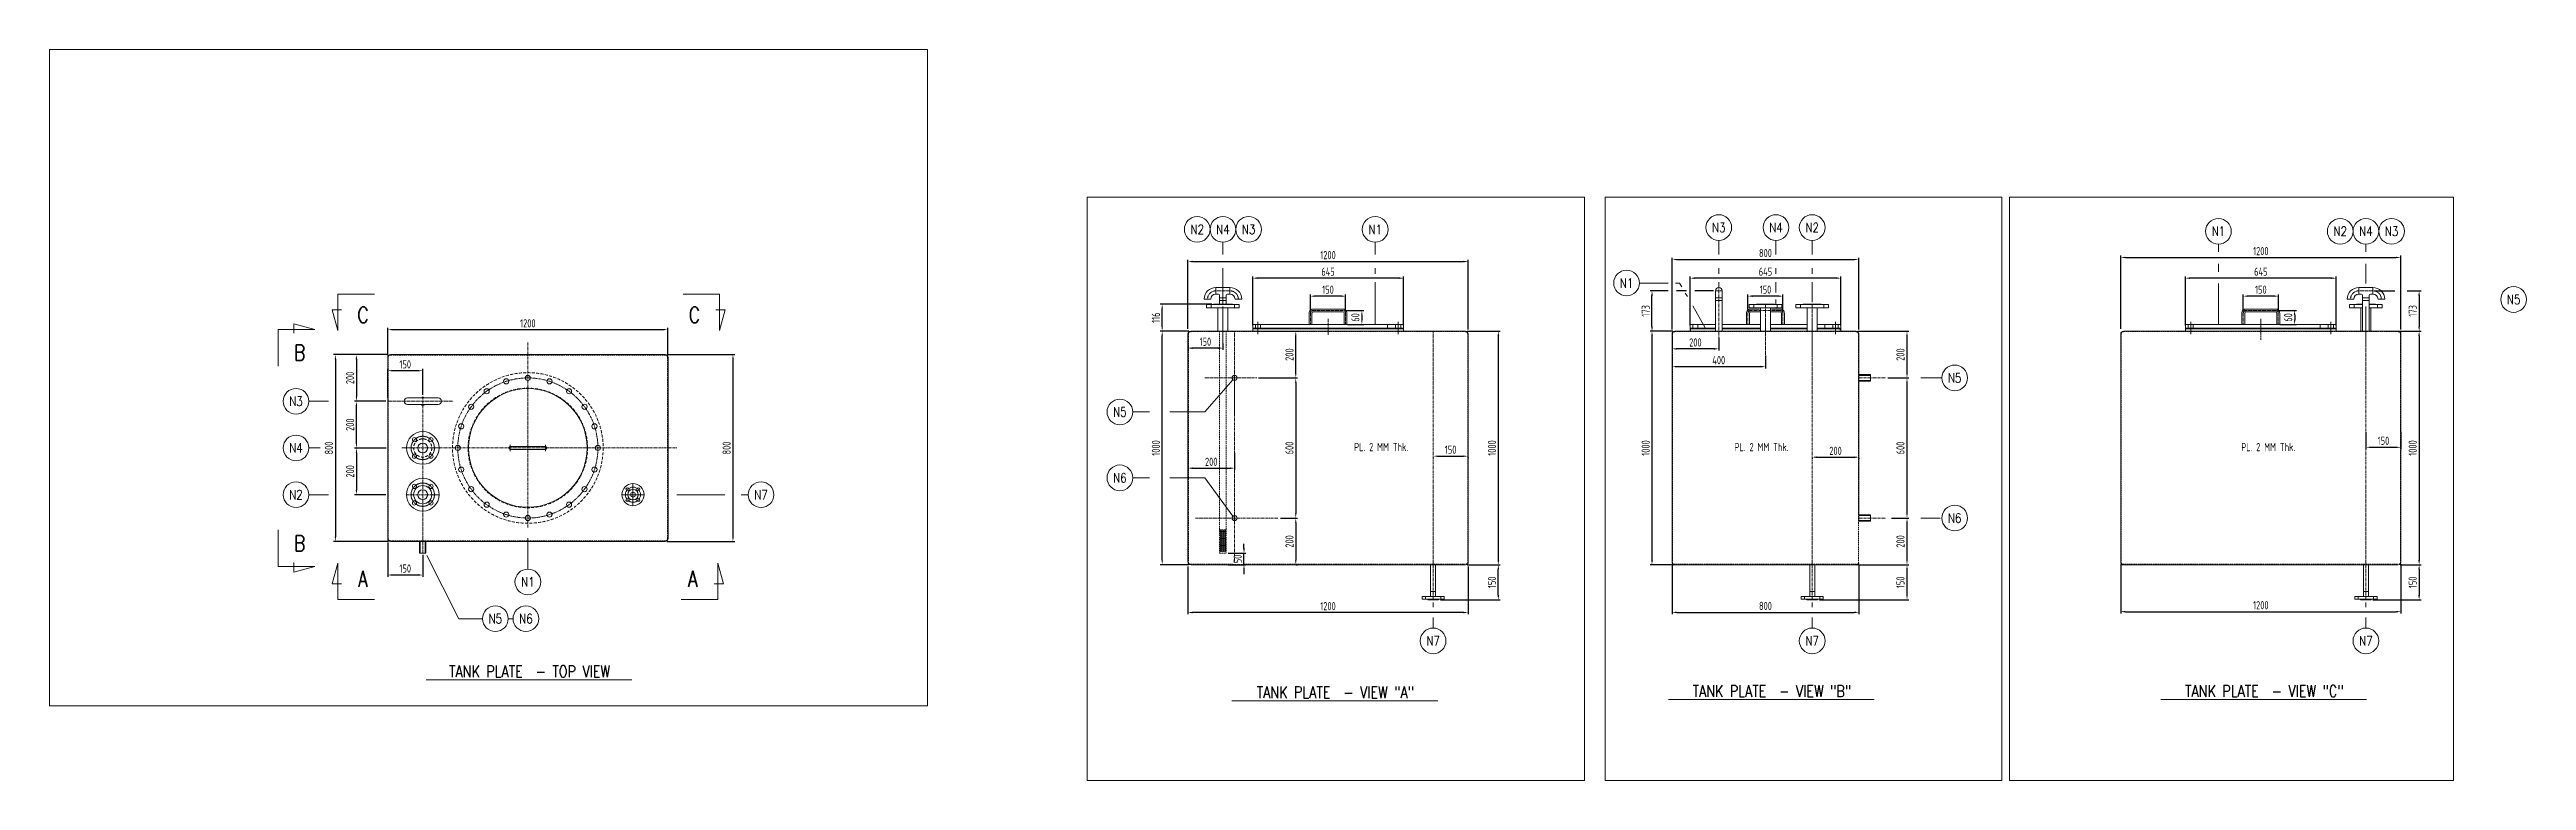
# Model space of a CAD drawing. Header units: millimetres. Extents: x 12754 to 23359, y -5760 to -2631.
import ezdxf
from ezdxf.enums import TextEntityAlignment as Align

# ---------------------------------------------------------------- set-up
doc = ezdxf.new("R2010")
doc.units = ezdxf.units.MM
doc.header["$LTSCALE"] = 10
for name, pattern in [('CENTER', [2, 1.25, -0.25, 0.25, -0.25]), ('CENTERX2', [4, 2.5, -0.5, 0.5, -0.5]), ('DASHDOT', [25.4, 12.7, -6.35, 0, -6.35]), ('HIDDEN', [0.375, 0.25, -0.125]), ('HIDDEN2', [0.1875, 0.125, -0.0625])]:
    doc.linetypes.add(name, pattern=pattern)
doc.layers.get('0').update_dxf_attribs({"linetype": 'CONTINUOUS', "lineweight": 0})
doc.layers.get('DEFPOINTS').update_dxf_attribs({"linetype": 'CONTINUOUS', "lineweight": 0})
for name, color, linetype, lineweight in [('Ivanjktp10', 8, 'HIDDEN', 0), ('Ivanjktp11', 8, 'CENTERX2', 0), ('Ivanjktp12', 7, 'CONTINUOUS', 0), ('Ivanjktp3', 3, 'CONTINUOUS', 0), ('Ivanjktp6', 8, 'CENTER', 0), ('Ivanjktp9', 4, 'CONTINUOUS', 0)]:
    doc.layers.add(name, color=color, linetype=linetype, lineweight=lineweight)
doc.layers.add('Ivanjktp4', color=1, linetype='CONTINUOUS', lineweight=0, plot=False)
doc.styles.add('client', font='romans.shx', dxfattribs={"width": 0.8, "height": 3.5})
doc.styles.add('DIM', font='romans', dxfattribs={"height": 2.5})
doc.styles.get("Standard").update_dxf_attribs({"font": 'ISOCP.SHX', "width": 0.8})
doc.dimstyles.new('GEN-ISO - 20', dxfattribs={"dimscale": 10, "dimtxt": 3.5, "dimasz": 2, "dimexe": 0.8, "dimexo": 0.8, "dimgap": 1, "dimtad": 1, "dimdec": 0, "dimdsep": 46, "dimtxsty": 'Standard', "dimcen": 0, "dimclrd": 8, "dimclre": 8, "dimclrt": 2, "dimadec": 0, "dimazin": 0, "dimtp": 0.1, "dimtm": 0.1, "dimtfac": 0.71, "dimtdec": 0, "dimtmove": 0, "dimatfit": 3, "dimfxl": 10, "dimtfill": 1, "dimtzin": 0, "dimarcsym": 1})
doc.dimstyles.new('GEN-ISO - 20$0', dxfattribs={"dimscale": 10, "dimtxt": 3.5, "dimasz": 2, "dimexe": 0.8, "dimexo": 0.8, "dimgap": 1, "dimtad": 1, "dimdec": 0, "dimdsep": 46, "dimtxsty": 'Standard', "dimcen": 0, "dimclrd": 8, "dimclre": 8, "dimclrt": 2, "dimadec": 0, "dimazin": 0, "dimtp": 0.1, "dimtm": 0.1, "dimtfac": 0.71, "dimtdec": 0, "dimtmove": 0, "dimatfit": 3, "dimfxl": 1, "dimtfill": 1, "dimtzin": 0, "dimarcsym": 1})

msp = doc.modelspace()

# ---------------------------------------------------------------- texts
at = {"color": 230, "linetype": 'DASHDOT', "ltscale": 0.25, "style": 'client', "width": 0.8}
for s, p in [('C', (14096.2, -3800.7)), ('C', (15515.4, -3800.7)), ('B', (13825.1, -3962.3)), ('B', (13825.1, -4778.7)), ('A', (14096.2, -4930.9)), ('A', (15507.9, -4930.9))]:
    msp.add_text(s, height=67.5, dxfattribs=at).set_placement(p, align=Align.CENTER)
at = {"width": 0.8}
for p in [(18455.6, -4333.1), (20084.2, -4333.1), (22253.7, -4333.1)]:
    msp.add_text('PL. 2 MM Thk.', height=35, dxfattribs=at).set_placement(p, align=Align.MIDDLE_CENTER)
at = {"color": 7, "linetype": 'DASHDOT', "ltscale": 0.25, "style": 'client', "width": 0.8}
for s, p in [('TANK PLATE  - TOP VIEW', (14809.3, -5318.7)), ('TANK PLATE  - VIEW "A"', (18259.7, -5407.8)), ('TANK PLATE  - VIEW "B"', (20128.5, -5402.8)), ('TANK PLATE  - VIEW "C"', (22237.1, -5402.8))]:
    msp.add_text(s, height=50, dxfattribs=at).set_placement(p, align=Align.CENTER)

# ---------------------------------------------------------------- blocks, each defined once
blk = doc.blocks.new('*D15')
at = {"layer": 'DEFPOINTS', "color": 0, "transparency": 16777216}
for p in [(15402, -3830), (14202, -3948), (15402, -3948)]:
    blk.add_point(p, dxfattribs=at)
at = {"layer": 'Ivanjktp3', "color": 3, "linetype": 'ByBlock', "lineweight": -2, "transparency": 16777216}
for p, q in [((14202, -3940), (14202, -3822)), ((14222, -3830), (15382, -3830)), ((15402, -3940), (15402, -3822))]:
    blk.add_line(p, q, dxfattribs=at)
at = {"layer": 'Ivanjktp3', "color": 3, "transparency": 16777216}
for points in [[(14222, -3827), (14222, -3833), (14202, -3830)], [(15382, -3827), (15382, -3833), (15402, -3830)]]:
    blk.add_solid(points, dxfattribs=at)
at = {"layer": 'Ivanjktp3', "color": 2, "transparency": 16777216, "insert": (14802, -3803), "char_height": 35, "attachment_point": 5, "bg_fill": 3, "box_fill_scale": 1.1, "bg_fill_color": 256, "bg_fill_true_color": 13158600, "bg_fill_transparency": 0}
blk.add_mtext('1200', dxfattribs=at)
blk = doc.blocks.new('*D16')
at = {"layer": 'DEFPOINTS', "color": 0, "transparency": 16777216}
for p in [(14193, -3937), (13978, -4737), (14214, -4737)]:
    blk.add_point(p, dxfattribs=at)
at = {"layer": 'Ivanjktp3', "color": 3, "linetype": 'ByBlock', "lineweight": -2, "transparency": 16777216}
for p, q in [((14185, -3937), (13970, -3937)), ((13978, -3957), (13978, -4717)), ((14206, -4737), (13970, -4737))]:
    blk.add_line(p, q, dxfattribs=at)
at = {"layer": 'Ivanjktp3', "color": 3, "transparency": 16777216}
for points in [[(13975, -3957), (13981, -3957), (13978, -3937)], [(13975, -4717), (13981, -4717), (13978, -4737)]]:
    blk.add_solid(points, dxfattribs=at)
at = {"layer": 'Ivanjktp3', "color": 2, "transparency": 16777216, "insert": (13950, -4337), "char_height": 35, "attachment_point": 5, "rotation": 90, "bg_fill": 3, "box_fill_scale": 1.1, "bg_fill_color": 256, "bg_fill_true_color": 13158600, "bg_fill_transparency": 0}
blk.add_mtext('800', dxfattribs=at)
blk = doc.blocks.new('*D19')
at = {"layer": 'DEFPOINTS', "color": 0, "transparency": 16777216}
for p in [(20501, -3530), (19701, -3837), (20501, -3837)]:
    blk.add_point(p, dxfattribs=at)
at = {"layer": 'Ivanjktp3', "color": 3, "linetype": 'ByBlock', "lineweight": -2, "transparency": 16777216}
for p, q in [((19701, -3829), (19701, -3522)), ((19721, -3530), (20481, -3530)), ((20501, -3829), (20501, -3522))]:
    blk.add_line(p, q, dxfattribs=at)
at = {"layer": 'Ivanjktp3', "color": 3, "transparency": 16777216}
for points in [[(19721, -3527), (19721, -3533), (19701, -3530)], [(20481, -3527), (20481, -3533), (20501, -3530)]]:
    blk.add_solid(points, dxfattribs=at)
at = {"layer": 'Ivanjktp3', "color": 2, "transparency": 16777216, "insert": (20101, -3502), "char_height": 35, "attachment_point": 5, "bg_fill": 3, "box_fill_scale": 1.1, "bg_fill_color": 256, "bg_fill_true_color": 13158600, "bg_fill_transparency": 0}
blk.add_mtext('800', dxfattribs=at)
blk = doc.blocks.new('*D20')
at = {"layer": 'DEFPOINTS', "color": 0, "transparency": 16777216}
for p in [(19713, -3837), (19615, -4837), (19706, -4837)]:
    blk.add_point(p, dxfattribs=at)
at = {"layer": 'Ivanjktp3', "color": 3, "linetype": 'ByBlock', "lineweight": -2, "transparency": 16777216}
for p, q in [((19705, -3837), (19607, -3837)), ((19615, -3857), (19615, -4817)), ((19698, -4837), (19607, -4837))]:
    blk.add_line(p, q, dxfattribs=at)
at = {"layer": 'Ivanjktp3', "color": 3, "transparency": 16777216}
for points in [[(19612, -3857), (19619, -3857), (19615, -3837)], [(19612, -4817), (19619, -4817), (19615, -4837)]]:
    blk.add_solid(points, dxfattribs=at)
at = {"layer": 'Ivanjktp3', "color": 2, "transparency": 16777216, "insert": (19588, -4337), "char_height": 35, "attachment_point": 5, "rotation": 90, "bg_fill": 3, "box_fill_scale": 1.1, "bg_fill_color": 256, "bg_fill_true_color": 13158600, "bg_fill_transparency": 0}
blk.add_mtext('1000', dxfattribs=at)
blk = doc.blocks.new('*D21')
at = {"layer": 'DEFPOINTS', "color": 0, "transparency": 16777216}
for p in [(19779, -3610), (19779, -3821), (20424, -3821)]:
    blk.add_point(p, dxfattribs=at)
at = {"layer": 'Ivanjktp3', "color": 3, "linetype": 'ByBlock', "lineweight": -2, "transparency": 16777216}
for p, q in [((19779, -3813), (19779, -3602)), ((20424, -3813), (20424, -3602)), ((20404, -3610), (19799, -3610))]:
    blk.add_line(p, q, dxfattribs=at)
at = {"layer": 'Ivanjktp3', "color": 3, "transparency": 16777216}
for points in [[(19799, -3606), (19799, -3613), (19779, -3610)], [(20404, -3606), (20404, -3613), (20424, -3610)]]:
    blk.add_solid(points, dxfattribs=at)
at = {"layer": 'Ivanjktp3', "color": 2, "transparency": 16777216, "insert": (20101, -3582), "char_height": 35, "attachment_point": 5, "bg_fill": 3, "box_fill_scale": 1.1, "bg_fill_color": 256, "bg_fill_true_color": 13158600, "bg_fill_transparency": 0}
blk.add_mtext('645', dxfattribs=at)
blk = doc.blocks.new('*D22')
at = {"layer": 'DEFPOINTS', "color": 0, "transparency": 16777216}
for p in [(20026, -3760), (20176, -3760)]:
    blk.add_point(p, dxfattribs=at)
at = {"layer": 'Ivanjktp3', "color": 3, "linetype": 'ByBlock', "lineweight": -2, "transparency": 16777216}
for p, q in [((20026, -3752), (20026, -3679)), ((20156, -3687), (20046, -3687)), ((20176, -3752), (20176, -3679))]:
    blk.add_line(p, q, dxfattribs=at)
at = {"layer": 'Ivanjktp3', "color": 3, "transparency": 16777216}
for points in [[(20046, -3683), (20046, -3690), (20026, -3687)], [(20156, -3683), (20156, -3690), (20176, -3687)]]:
    blk.add_solid(points, dxfattribs=at)
at = {"layer": 'Ivanjktp3', "color": 2, "transparency": 16777216, "insert": (20101, -3659), "char_height": 35, "attachment_point": 5, "bg_fill": 3, "box_fill_scale": 1.1, "bg_fill_color": 256, "bg_fill_true_color": 13158600, "bg_fill_transparency": 0}
blk.add_mtext('150', dxfattribs=at)
at = {"layer": 'DEFPOINTS', "color": 0, "transparency": 16777216}
blk.add_point((20026, -3687), dxfattribs=at)
blk = doc.blocks.new('nzno')
blk.add_circle((0, 0), 5.5)
at = {"color": 2, "style": 'DIM', "width": 0.8}
blk.add_attdef('NOZZLE', text='', height=4, dxfattribs=at).set_placement((0, 0), align=Align.MIDDLE)
blk = doc.blocks.new('*D23')
at = {"layer": 'Ivanjktp3', "color": 3, "linetype": 'ByBlock', "lineweight": -2, "transparency": 16777216}
for p, q in [((17628, -3889), (17628, -3917)), ((17758, -3909), (17648, -3909)), ((17778, -3889), (17778, -3917))]:
    blk.add_line(p, q, dxfattribs=at)
at = {"layer": 'Ivanjktp3', "color": 3, "transparency": 16777216}
for points in [[(17648, -3906), (17648, -3913), (17628, -3909)], [(17758, -3906), (17758, -3913), (17778, -3909)]]:
    blk.add_solid(points, dxfattribs=at)
at = {"layer": 'Ivanjktp3', "color": 2, "transparency": 16777216, "insert": (17703, -3882), "char_height": 35, "attachment_point": 5, "bg_fill": 3, "box_fill_scale": 1.1, "bg_fill_color": 256, "bg_fill_true_color": 13158600, "bg_fill_transparency": 0}
blk.add_mtext('150', dxfattribs=at)
at = {"layer": 'DEFPOINTS', "color": 0, "transparency": 16777216}
for p in [(17628, -3881), (17628, -3909), (17778, -3881)]:
    blk.add_point(p, dxfattribs=at)
blk = doc.blocks.new('*D25')
at = {"layer": 'DEFPOINTS', "color": 0, "transparency": 16777216}
for p in [(14202, -4129), (14352, -4117)]:
    blk.add_point(p, dxfattribs=at)
at = {"layer": 'Ivanjktp3', "color": 3, "linetype": 'ByBlock', "lineweight": -2, "transparency": 16777216}
for p, q in [((14202, -4121), (14202, -3998)), ((14332, -4006), (14222, -4006)), ((14352, -4109), (14352, -3998))]:
    blk.add_line(p, q, dxfattribs=at)
at = {"layer": 'Ivanjktp3', "color": 3, "transparency": 16777216}
for points in [[(14222, -4003), (14222, -4009), (14202, -4006)], [(14332, -4003), (14332, -4009), (14352, -4006)]]:
    blk.add_solid(points, dxfattribs=at)
at = {"layer": 'Ivanjktp3', "color": 2, "transparency": 16777216, "insert": (14277, -3979), "char_height": 35, "attachment_point": 5, "bg_fill": 3, "box_fill_scale": 1.1, "bg_fill_color": 256, "bg_fill_true_color": 13158600, "bg_fill_transparency": 0}
blk.add_mtext('150', dxfattribs=at)
at = {"layer": 'DEFPOINTS', "color": 0, "transparency": 16777216}
blk.add_point((14202, -4006), dxfattribs=at)
blk = doc.blocks.new('*D26')
at = {"layer": 'DEFPOINTS', "color": 0, "transparency": 16777216}
for p in [(14204, -4337), (14068, -4537), (14202, -4537)]:
    blk.add_point(p, dxfattribs=at)
at = {"layer": 'Ivanjktp3', "color": 3, "linetype": 'ByBlock', "lineweight": -2, "transparency": 16777216}
for p, q in [((14196, -4337), (14060, -4337)), ((14068, -4357), (14068, -4517)), ((14194, -4537), (14060, -4537))]:
    blk.add_line(p, q, dxfattribs=at)
at = {"layer": 'Ivanjktp3', "color": 3, "transparency": 16777216}
for points in [[(14065, -4357), (14071, -4357), (14068, -4337)], [(14065, -4517), (14071, -4517), (14068, -4537)]]:
    blk.add_solid(points, dxfattribs=at)
at = {"layer": 'Ivanjktp3', "color": 2, "transparency": 16777216, "insert": (14041, -4437), "char_height": 35, "attachment_point": 5, "rotation": 90, "bg_fill": 3, "box_fill_scale": 1.1, "bg_fill_color": 256, "bg_fill_true_color": 13158600, "bg_fill_transparency": 0}
blk.add_mtext('200', dxfattribs=at)
blk = doc.blocks.new('*D27')
at = {"layer": 'DEFPOINTS', "color": 0, "transparency": 16777216}
for p in [(17906, -3610), (17906, -3821), (18551, -3821)]:
    blk.add_point(p, dxfattribs=at)
at = {"layer": 'Ivanjktp3', "color": 3, "linetype": 'ByBlock', "lineweight": -2, "transparency": 16777216}
for p, q in [((17906, -3813), (17906, -3602)), ((18551, -3813), (18551, -3602)), ((18531, -3610), (17926, -3610))]:
    blk.add_line(p, q, dxfattribs=at)
at = {"layer": 'Ivanjktp3', "color": 3, "transparency": 16777216}
for points in [[(17926, -3606), (17926, -3613), (17906, -3610)], [(18531, -3606), (18531, -3613), (18551, -3610)]]:
    blk.add_solid(points, dxfattribs=at)
at = {"layer": 'Ivanjktp3', "color": 2, "transparency": 16777216, "insert": (18228, -3582), "char_height": 35, "attachment_point": 5, "bg_fill": 3, "box_fill_scale": 1.1, "bg_fill_color": 256, "bg_fill_true_color": 13158600, "bg_fill_transparency": 0}
blk.add_mtext('645', dxfattribs=at)
blk = doc.blocks.new('*D28')
at = {"layer": 'DEFPOINTS', "color": 0, "transparency": 16777216}
for p in [(18153, -3760), (18303, -3760)]:
    blk.add_point(p, dxfattribs=at)
at = {"layer": 'Ivanjktp3', "color": 3, "linetype": 'ByBlock', "lineweight": -2, "transparency": 16777216}
for p, q in [((18153, -3752), (18153, -3679)), ((18283, -3687), (18173, -3687)), ((18303, -3752), (18303, -3679))]:
    blk.add_line(p, q, dxfattribs=at)
at = {"layer": 'Ivanjktp3', "color": 3, "transparency": 16777216}
for points in [[(18173, -3683), (18173, -3690), (18153, -3687)], [(18283, -3683), (18283, -3690), (18303, -3687)]]:
    blk.add_solid(points, dxfattribs=at)
at = {"layer": 'Ivanjktp3', "color": 2, "transparency": 16777216, "insert": (18228, -3659), "char_height": 35, "attachment_point": 5, "bg_fill": 3, "box_fill_scale": 1.1, "bg_fill_color": 256, "bg_fill_true_color": 13158600, "bg_fill_transparency": 0}
blk.add_mtext('150', dxfattribs=at)
at = {"layer": 'DEFPOINTS', "color": 0, "transparency": 16777216}
blk.add_point((18153, -3687), dxfattribs=at)
blk = doc.blocks.new('*D29')
at = {"layer": 'Ivanjktp3', "color": 3, "linetype": 'ByBlock', "lineweight": -2, "transparency": 16777216}
for p, q in [((18299, -3748), (18381, -3748)), ((18311, -3808), (18381, -3808)), ((18373, -3768), (18373, -3788))]:
    blk.add_line(p, q, dxfattribs=at)
at = {"layer": 'Ivanjktp3', "color": 3, "transparency": 16777216}
for points in [[(18370, -3768), (18376, -3768), (18373, -3748)], [(18370, -3788), (18376, -3788), (18373, -3808)]]:
    blk.add_solid(points, dxfattribs=at)
at = {"layer": 'Ivanjktp3', "color": 2, "transparency": 16777216, "insert": (18345, -3778), "char_height": 35, "attachment_point": 5, "rotation": 90, "bg_fill": 3, "box_fill_scale": 1.1, "bg_fill_color": 256, "bg_fill_true_color": 13158600, "bg_fill_transparency": 0}
blk.add_mtext('60', dxfattribs=at)
at = {"layer": 'DEFPOINTS', "color": 0, "transparency": 16777216}
for p in [(18291, -3748), (18303, -3808), (18373, -3808)]:
    blk.add_point(p, dxfattribs=at)
blk = doc.blocks.new('*D30')
at = {"layer": 'DEFPOINTS', "color": 0, "transparency": 16777216}
for p in [(19701, -3857), (19701, -3912), (19901, -3857)]:
    blk.add_point(p, dxfattribs=at)
at = {"layer": 'Ivanjktp3', "color": 3, "linetype": 'ByBlock', "lineweight": -2, "transparency": 16777216}
for p, q in [((19701, -3865), (19701, -3920)), ((19881, -3912), (19721, -3912)), ((19901, -3865), (19901, -3920))]:
    blk.add_line(p, q, dxfattribs=at)
at = {"layer": 'Ivanjktp3', "color": 3, "transparency": 16777216}
for points in [[(19721, -3909), (19721, -3916), (19701, -3912)], [(19881, -3909), (19881, -3916), (19901, -3912)]]:
    blk.add_solid(points, dxfattribs=at)
at = {"layer": 'Ivanjktp3', "color": 2, "transparency": 16777216, "insert": (19801, -3885), "char_height": 35, "attachment_point": 5, "bg_fill": 3, "box_fill_scale": 1.1, "bg_fill_color": 256, "bg_fill_true_color": 13158600, "bg_fill_transparency": 0}
blk.add_mtext('200', dxfattribs=at)
blk = doc.blocks.new('*D39')
at = {"layer": 'Ivanjktp3', "color": 3, "linetype": 'ByBlock', "lineweight": -2, "transparency": 16777216}
for p, q in [((22672, -4269), (22672, -4342)), ((22692, -4334), (22802, -4334)), ((22822, -4269), (22822, -4342))]:
    blk.add_line(p, q, dxfattribs=at)
at = {"layer": 'Ivanjktp3', "color": 3, "transparency": 16777216}
for points in [[(22692, -4331), (22692, -4337), (22672, -4334)], [(22802, -4331), (22802, -4337), (22822, -4334)]]:
    blk.add_solid(points, dxfattribs=at)
at = {"layer": 'Ivanjktp3', "color": 2, "transparency": 16777216, "insert": (22747, -4306), "char_height": 35, "attachment_point": 5, "bg_fill": 3, "box_fill_scale": 1.1, "bg_fill_color": 256, "bg_fill_true_color": 13158600, "bg_fill_transparency": 0}
blk.add_mtext('150', dxfattribs=at)
at = {"layer": 'DEFPOINTS', "color": 0, "transparency": 16777216}
for p in [(22672, -4261), (22822, -4261), (22822, -4334)]:
    blk.add_point(p, dxfattribs=at)
blk = doc.blocks.new('*D41')
at = {"layer": 'DEFPOINTS', "color": 0, "transparency": 16777216}
for p in [(21899, -3610), (21899, -3821), (22544, -3821)]:
    blk.add_point(p, dxfattribs=at)
at = {"layer": 'Ivanjktp3', "color": 3, "linetype": 'ByBlock', "lineweight": -2, "transparency": 16777216}
for p, q in [((21899, -3813), (21899, -3602)), ((22544, -3813), (22544, -3602)), ((22524, -3610), (21919, -3610))]:
    blk.add_line(p, q, dxfattribs=at)
at = {"layer": 'Ivanjktp3', "color": 3, "transparency": 16777216}
for points in [[(21919, -3606), (21919, -3613), (21899, -3610)], [(22524, -3606), (22524, -3613), (22544, -3610)]]:
    blk.add_solid(points, dxfattribs=at)
at = {"layer": 'Ivanjktp3', "color": 2, "transparency": 16777216, "insert": (22222, -3582), "char_height": 35, "attachment_point": 5, "bg_fill": 3, "box_fill_scale": 1.1, "bg_fill_color": 256, "bg_fill_true_color": 13158600, "bg_fill_transparency": 0}
blk.add_mtext('645', dxfattribs=at)
blk = doc.blocks.new('*D43')
at = {"layer": 'DEFPOINTS', "color": 0, "transparency": 16777216}
for p in [(22147, -3760), (22297, -3760)]:
    blk.add_point(p, dxfattribs=at)
at = {"layer": 'Ivanjktp3', "color": 3, "linetype": 'ByBlock', "lineweight": -2, "transparency": 16777216}
for p, q in [((22147, -3752), (22147, -3679)), ((22277, -3687), (22167, -3687)), ((22297, -3752), (22297, -3679))]:
    blk.add_line(p, q, dxfattribs=at)
at = {"layer": 'Ivanjktp3', "color": 3, "transparency": 16777216}
for points in [[(22167, -3683), (22167, -3690), (22147, -3687)], [(22277, -3683), (22277, -3690), (22297, -3687)]]:
    blk.add_solid(points, dxfattribs=at)
at = {"layer": 'Ivanjktp3', "color": 2, "transparency": 16777216, "insert": (22222, -3659), "char_height": 35, "attachment_point": 5, "bg_fill": 3, "box_fill_scale": 1.1, "bg_fill_color": 256, "bg_fill_true_color": 13158600, "bg_fill_transparency": 0}
blk.add_mtext('150', dxfattribs=at)
at = {"layer": 'DEFPOINTS', "color": 0, "transparency": 16777216}
blk.add_point((22147, -3687), dxfattribs=at)
blk = doc.blocks.new('*D44')
at = {"layer": 'Ivanjktp3', "color": 3, "linetype": 'ByBlock', "lineweight": -2, "transparency": 16777216}
for p, q in [((22293, -3748), (22375, -3748)), ((22305, -3808), (22375, -3808)), ((22367, -3768), (22367, -3788))]:
    blk.add_line(p, q, dxfattribs=at)
at = {"layer": 'Ivanjktp3', "color": 3, "transparency": 16777216}
for points in [[(22363, -3768), (22370, -3768), (22367, -3748)], [(22363, -3788), (22370, -3788), (22367, -3808)]]:
    blk.add_solid(points, dxfattribs=at)
at = {"layer": 'Ivanjktp3', "color": 2, "transparency": 16777216, "insert": (22339, -3778), "char_height": 35, "attachment_point": 5, "rotation": 90, "bg_fill": 3, "box_fill_scale": 1.1, "bg_fill_color": 256, "bg_fill_true_color": 13158600, "bg_fill_transparency": 0}
blk.add_mtext('60', dxfattribs=at)
at = {"layer": 'DEFPOINTS', "color": 0, "transparency": 16777216}
for p in [(22285, -3748), (22297, -3808), (22367, -3808)]:
    blk.add_point(p, dxfattribs=at)
blk = doc.blocks.new('*D42')
at = {"layer": 'DEFPOINTS', "color": 0, "transparency": 16777216}
for p in [(22702, -3664), (22789, -3837), (22900, -3837)]:
    blk.add_point(p, dxfattribs=at)
at = {"layer": 'Ivanjktp3', "color": 3, "linetype": 'ByBlock', "lineweight": -2, "transparency": 16777216}
for p, q in [((22710, -3664), (22795, -3664)), ((22848, -3664), (22908, -3664)), ((22900, -3684), (22900, -3817)), ((22797, -3837), (22908, -3837))]:
    blk.add_line(p, q, dxfattribs=at)
at = {"layer": 'Ivanjktp3', "color": 3, "transparency": 16777216}
for points in [[(22896, -3684), (22903, -3684), (22900, -3664)], [(22896, -3817), (22903, -3817), (22900, -3837)]]:
    blk.add_solid(points, dxfattribs=at)
at = {"layer": 'Ivanjktp3', "color": 2, "transparency": 16777216, "insert": (22872, -3750), "char_height": 35, "attachment_point": 5, "rotation": 90, "bg_fill": 3, "box_fill_scale": 1.1, "bg_fill_color": 256, "bg_fill_true_color": 13158600, "bg_fill_transparency": 0}
blk.add_mtext('173', dxfattribs=at)
blk = doc.blocks.new('*D45')
at = {"layer": 'DEFPOINTS', "color": 0, "transparency": 16777216}
for p in [(18828, -3539), (17628, -3835), (18828, -3837)]:
    blk.add_point(p, dxfattribs=at)
at = {"layer": 'Ivanjktp3', "color": 3, "linetype": 'ByBlock', "lineweight": -2, "transparency": 16777216}
for p, q in [((17628, -3827), (17628, -3531)), ((17648, -3539), (18808, -3539)), ((18828, -3829), (18828, -3531))]:
    blk.add_line(p, q, dxfattribs=at)
at = {"layer": 'Ivanjktp3', "color": 3, "transparency": 16777216}
for points in [[(17648, -3535), (17648, -3542), (17628, -3539)], [(18808, -3535), (18808, -3542), (18828, -3539)]]:
    blk.add_solid(points, dxfattribs=at)
at = {"layer": 'Ivanjktp3', "color": 2, "transparency": 16777216, "insert": (18228, -3511), "char_height": 35, "attachment_point": 5, "bg_fill": 3, "box_fill_scale": 1.1, "bg_fill_color": 256, "bg_fill_true_color": 13158600, "bg_fill_transparency": 0}
blk.add_mtext('1200', dxfattribs=at)
blk = doc.blocks.new('*D46')
at = {"layer": 'DEFPOINTS', "color": 0, "transparency": 16777216}
for p in [(17518, -3837), (17640, -3837), (17640, -4837)]:
    blk.add_point(p, dxfattribs=at)
at = {"layer": 'Ivanjktp3', "color": 3, "linetype": 'ByBlock', "lineweight": -2, "transparency": 16777216}
for p, q in [((17632, -3837), (17510, -3837)), ((17518, -4817), (17518, -3857)), ((17632, -4837), (17510, -4837))]:
    blk.add_line(p, q, dxfattribs=at)
at = {"layer": 'Ivanjktp3', "color": 3, "transparency": 16777216}
for points in [[(17515, -3857), (17521, -3857), (17518, -3837)], [(17515, -4817), (17521, -4817), (17518, -4837)]]:
    blk.add_solid(points, dxfattribs=at)
at = {"layer": 'Ivanjktp3', "color": 2, "transparency": 16777216, "insert": (17491, -4337), "char_height": 35, "attachment_point": 5, "rotation": 90, "bg_fill": 3, "box_fill_scale": 1.1, "bg_fill_color": 256, "bg_fill_true_color": 13158600, "bg_fill_transparency": 0}
blk.add_mtext('1000', dxfattribs=at)
blk = doc.blocks.new('*D49')
at = {"layer": 'DEFPOINTS', "color": 0, "transparency": 16777216}
for p in [(22822, -3521), (21622, -3835), (22822, -3837)]:
    blk.add_point(p, dxfattribs=at)
at = {"layer": 'Ivanjktp3', "color": 3, "linetype": 'ByBlock', "lineweight": -2, "transparency": 16777216}
for p, q in [((21622, -3827), (21622, -3513)), ((21642, -3521), (22802, -3521)), ((22822, -3829), (22822, -3513))]:
    blk.add_line(p, q, dxfattribs=at)
at = {"layer": 'Ivanjktp3', "color": 3, "transparency": 16777216}
for points in [[(21642, -3518), (21642, -3524), (21622, -3521)], [(22802, -3518), (22802, -3524), (22822, -3521)]]:
    blk.add_solid(points, dxfattribs=at)
at = {"layer": 'Ivanjktp3', "color": 2, "transparency": 16777216, "insert": (22222, -3494), "char_height": 35, "attachment_point": 5, "bg_fill": 3, "box_fill_scale": 1.1, "bg_fill_color": 256, "bg_fill_true_color": 13158600, "bg_fill_transparency": 0}
blk.add_mtext('1200', dxfattribs=at)
blk = doc.blocks.new('*D52')
at = {"layer": 'DEFPOINTS', "color": 0, "transparency": 16777216}
for p in [(21622, -4826), (22822, -4826), (22822, -5038)]:
    blk.add_point(p, dxfattribs=at)
at = {"layer": 'Ivanjktp3', "color": 3, "linetype": 'ByBlock', "lineweight": -2, "transparency": 16777216}
for p, q in [((21622, -4834), (21622, -5046)), ((22822, -4834), (22822, -5046)), ((21642, -5038), (22802, -5038))]:
    blk.add_line(p, q, dxfattribs=at)
at = {"layer": 'Ivanjktp3', "color": 3, "transparency": 16777216}
for points in [[(21642, -5034), (21642, -5041), (21622, -5038)], [(22802, -5034), (22802, -5041), (22822, -5038)]]:
    blk.add_solid(points, dxfattribs=at)
at = {"layer": 'Ivanjktp3', "color": 2, "transparency": 16777216, "insert": (22222, -5010), "char_height": 35, "attachment_point": 5, "bg_fill": 3, "box_fill_scale": 1.1, "bg_fill_color": 256, "bg_fill_true_color": 13158600, "bg_fill_transparency": 0}
blk.add_mtext('1200', dxfattribs=at)
blk = doc.blocks.new('*D55')
at = {"layer": 'Ivanjktp3', "color": 3, "linetype": 'ByBlock', "lineweight": -2, "transparency": 16777216}
for p, q in [((17868, -4767), (17868, -4747)), ((17800, -4787), (17876, -4787)), ((17800, -4837), (17876, -4837)), ((17868, -4837), (17868, -4787)), ((17868, -4857), (17868, -4877))]:
    blk.add_line(p, q, dxfattribs=at)
at = {"layer": 'Ivanjktp3', "color": 3, "transparency": 16777216}
for points in [[(17865, -4767), (17872, -4767), (17868, -4787)], [(17865, -4857), (17872, -4857), (17868, -4837)]]:
    blk.add_solid(points, dxfattribs=at)
at = {"layer": 'Ivanjktp3', "color": 2, "transparency": 16777216, "insert": (17841, -4812), "char_height": 35, "attachment_point": 5, "rotation": 90, "bg_fill": 3, "box_fill_scale": 1.1, "bg_fill_color": 256, "bg_fill_true_color": 13158600, "bg_fill_transparency": 0}
blk.add_mtext('50', dxfattribs=at)
at = {"layer": 'DEFPOINTS', "color": 0, "transparency": 16777216}
for p in [(17792, -4787), (17792, -4837), (17868, -4787)]:
    blk.add_point(p, dxfattribs=at)
blk = doc.blocks.new('*D56')
at = {"layer": 'DEFPOINTS', "color": 0, "transparency": 16777216}
for p in [(19701, -4828), (20501, -4828), (20501, -5041)]:
    blk.add_point(p, dxfattribs=at)
at = {"layer": 'Ivanjktp3', "color": 3, "linetype": 'ByBlock', "lineweight": -2, "transparency": 16777216}
for p, q in [((19701, -4836), (19701, -5049)), ((20501, -4836), (20501, -5049)), ((19721, -5041), (20481, -5041))]:
    blk.add_line(p, q, dxfattribs=at)
at = {"layer": 'Ivanjktp3', "color": 3, "transparency": 16777216}
for points in [[(19721, -5037), (19721, -5044), (19701, -5041)], [(20481, -5037), (20481, -5044), (20501, -5041)]]:
    blk.add_solid(points, dxfattribs=at)
at = {"layer": 'Ivanjktp3', "color": 2, "transparency": 16777216, "insert": (20101, -5013), "char_height": 35, "attachment_point": 5, "bg_fill": 3, "box_fill_scale": 1.1, "bg_fill_color": 256, "bg_fill_true_color": 13158600, "bg_fill_transparency": 0}
blk.add_mtext('800', dxfattribs=at)
blk = doc.blocks.new('*D57')
at = {"layer": 'DEFPOINTS', "color": 0, "transparency": 16777216}
blk.add_point((14202, -4733), dxfattribs=at)
at = {"layer": 'Ivanjktp3', "color": 3, "linetype": 'ByBlock', "lineweight": -2, "transparency": 16777216}
for p, q in [((14202, -4741), (14202, -4889)), ((14352, -4795), (14352, -4889)), ((14332, -4881), (14222, -4881))]:
    blk.add_line(p, q, dxfattribs=at)
at = {"layer": 'Ivanjktp3', "color": 3, "transparency": 16777216}
for points in [[(14222, -4877), (14222, -4884), (14202, -4881)], [(14332, -4877), (14332, -4884), (14352, -4881)]]:
    blk.add_solid(points, dxfattribs=at)
at = {"layer": 'Ivanjktp3', "color": 2, "transparency": 16777216, "insert": (14277, -4853), "char_height": 35, "attachment_point": 5, "bg_fill": 3, "box_fill_scale": 1.1, "bg_fill_color": 256, "bg_fill_true_color": 13158600, "bg_fill_transparency": 0}
blk.add_mtext('150', dxfattribs=at)
at = {"layer": 'DEFPOINTS', "color": 0, "transparency": 16777216}
for p in [(14352, -4787), (14202, -4881)]:
    blk.add_point(p, dxfattribs=at)
blk = doc.blocks.new('*D58')
at = {"layer": 'DEFPOINTS', "color": 0, "transparency": 16777216}
for p in [(17628, -4350), (17828, -4350), (17828, -4423)]:
    blk.add_point(p, dxfattribs=at)
at = {"layer": 'Ivanjktp3', "color": 3, "linetype": 'ByBlock', "lineweight": -2, "transparency": 16777216}
for p, q in [((17628, -4358), (17628, -4431)), ((17648, -4423), (17808, -4423)), ((17828, -4358), (17828, -4431))]:
    blk.add_line(p, q, dxfattribs=at)
at = {"layer": 'Ivanjktp3', "color": 3, "transparency": 16777216}
for points in [[(17648, -4420), (17648, -4427), (17628, -4423)], [(17808, -4420), (17808, -4427), (17828, -4423)]]:
    blk.add_solid(points, dxfattribs=at)
at = {"layer": 'Ivanjktp3', "color": 2, "transparency": 16777216, "insert": (17728, -4396), "char_height": 35, "attachment_point": 5, "bg_fill": 3, "box_fill_scale": 1.1, "bg_fill_color": 256, "bg_fill_true_color": 13158600, "bg_fill_transparency": 0}
blk.add_mtext('200', dxfattribs=at)
blk = doc.blocks.new('*D59')
at = {"layer": 'DEFPOINTS', "color": 0, "transparency": 16777216}
for p in [(19701, -3933), (19701, -3989), (20101, -3933)]:
    blk.add_point(p, dxfattribs=at)
at = {"layer": 'Ivanjktp3', "color": 3, "linetype": 'ByBlock', "lineweight": -2, "transparency": 16777216}
for p, q in [((19701, -3941), (19701, -3997)), ((20081, -3989), (19721, -3989)), ((20101, -3941), (20101, -3997))]:
    blk.add_line(p, q, dxfattribs=at)
at = {"layer": 'Ivanjktp3', "color": 3, "transparency": 16777216}
for points in [[(19721, -3985), (19721, -3992), (19701, -3989)], [(20081, -3985), (20081, -3992), (20101, -3989)]]:
    blk.add_solid(points, dxfattribs=at)
at = {"layer": 'Ivanjktp3', "color": 2, "transparency": 16777216, "insert": (19901, -3961), "char_height": 35, "attachment_point": 5, "bg_fill": 3, "box_fill_scale": 1.1, "bg_fill_color": 256, "bg_fill_true_color": 13158600, "bg_fill_transparency": 0}
blk.add_mtext('400', dxfattribs=at)
blk = doc.blocks.new('*D60')
at = {"layer": 'DEFPOINTS', "color": 0, "transparency": 16777216}
for p in [(17940, -3837), (18090, -3837), (17923, -4037)]:
    blk.add_point(p, dxfattribs=at)
at = {"layer": 'Ivanjktp3', "color": 3, "linetype": 'ByBlock', "lineweight": -2, "transparency": 16777216}
for p, q in [((17948, -3837), (18098, -3837)), ((18090, -4017), (18090, -3857)), ((17931, -4037), (18098, -4037))]:
    blk.add_line(p, q, dxfattribs=at)
at = {"layer": 'Ivanjktp3', "color": 3, "transparency": 16777216}
for points in [[(18087, -3857), (18093, -3857), (18090, -3837)], [(18087, -4017), (18093, -4017), (18090, -4037)]]:
    blk.add_solid(points, dxfattribs=at)
at = {"layer": 'Ivanjktp3', "color": 2, "transparency": 16777216, "insert": (18063, -3937), "char_height": 35, "attachment_point": 5, "rotation": 90, "bg_fill": 3, "box_fill_scale": 1.1, "bg_fill_color": 256, "bg_fill_true_color": 13158600, "bg_fill_transparency": 0}
blk.add_mtext('200', dxfattribs=at)
blk = doc.blocks.new('*D61')
at = {"layer": 'DEFPOINTS', "color": 0, "transparency": 16777216}
for p in [(17923, -4037), (18016, -4637), (18090, -4637)]:
    blk.add_point(p, dxfattribs=at)
at = {"layer": 'Ivanjktp3', "color": 3, "linetype": 'ByBlock', "lineweight": -2, "transparency": 16777216}
for p, q in [((17931, -4037), (18098, -4037)), ((18090, -4057), (18090, -4617)), ((18024, -4637), (18098, -4637))]:
    blk.add_line(p, q, dxfattribs=at)
at = {"layer": 'Ivanjktp3', "color": 3, "transparency": 16777216}
for points in [[(18087, -4057), (18093, -4057), (18090, -4037)], [(18087, -4617), (18093, -4617), (18090, -4637)]]:
    blk.add_solid(points, dxfattribs=at)
at = {"layer": 'Ivanjktp3', "color": 2, "transparency": 16777216, "insert": (18063, -4337), "char_height": 35, "attachment_point": 5, "rotation": 90, "bg_fill": 3, "box_fill_scale": 1.1, "bg_fill_color": 256, "bg_fill_true_color": 13158600, "bg_fill_transparency": 0}
blk.add_mtext('600', dxfattribs=at)
blk = doc.blocks.new('*D62')
at = {"layer": 'DEFPOINTS', "color": 0, "transparency": 16777216}
for p in [(14068, -4137), (14202, -4137), (14204, -4337)]:
    blk.add_point(p, dxfattribs=at)
at = {"layer": 'Ivanjktp3', "color": 3, "linetype": 'ByBlock', "lineweight": -2, "transparency": 16777216}
for p, q in [((14194, -4137), (14060, -4137)), ((14068, -4317), (14068, -4157)), ((14196, -4337), (14060, -4337))]:
    blk.add_line(p, q, dxfattribs=at)
at = {"layer": 'Ivanjktp3', "color": 3, "transparency": 16777216}
for points in [[(14065, -4157), (14071, -4157), (14068, -4137)], [(14065, -4317), (14071, -4317), (14068, -4337)]]:
    blk.add_solid(points, dxfattribs=at)
at = {"layer": 'Ivanjktp3', "color": 2, "transparency": 16777216, "insert": (14041, -4237), "char_height": 35, "attachment_point": 5, "rotation": 90, "bg_fill": 3, "box_fill_scale": 1.1, "bg_fill_color": 256, "bg_fill_true_color": 13158600, "bg_fill_transparency": 0}
blk.add_mtext('200', dxfattribs=at)
blk = doc.blocks.new('*D63')
at = {"layer": 'DEFPOINTS', "color": 0, "transparency": 16777216}
for p in [(14212, -3937), (14068, -4137), (14202, -4137)]:
    blk.add_point(p, dxfattribs=at)
at = {"layer": 'Ivanjktp3', "color": 3, "linetype": 'ByBlock', "lineweight": -2, "transparency": 16777216}
for p, q in [((14204, -3937), (14060, -3937)), ((14068, -3957), (14068, -4117)), ((14194, -4137), (14060, -4137))]:
    blk.add_line(p, q, dxfattribs=at)
at = {"layer": 'Ivanjktp3', "color": 3, "transparency": 16777216}
for points in [[(14065, -3957), (14071, -3957), (14068, -3937)], [(14065, -4117), (14071, -4117), (14068, -4137)]]:
    blk.add_solid(points, dxfattribs=at)
at = {"layer": 'Ivanjktp3', "color": 2, "transparency": 16777216, "insert": (14041, -4037), "char_height": 35, "attachment_point": 5, "rotation": 90, "bg_fill": 3, "box_fill_scale": 1.1, "bg_fill_color": 256, "bg_fill_true_color": 13158600, "bg_fill_transparency": 0}
blk.add_mtext('200', dxfattribs=at)
blk = doc.blocks.new('*D64')
at = {"layer": 'DEFPOINTS', "color": 0, "transparency": 16777216}
for p in [(19615, -3664), (19887, -3664), (19713, -3837)]:
    blk.add_point(p, dxfattribs=at)
at = {"layer": 'Ivanjktp3', "color": 3, "linetype": 'ByBlock', "lineweight": -2, "transparency": 16777216}
for p, q in [((19685, -3664), (19607, -3664)), ((19615, -3817), (19615, -3684)), ((19763, -3664), (19720, -3664)), ((19879, -3664), (19799, -3664)), ((19705, -3837), (19607, -3837))]:
    blk.add_line(p, q, dxfattribs=at)
at = {"layer": 'Ivanjktp3', "color": 3, "transparency": 16777216}
for points in [[(19612, -3684), (19619, -3684), (19615, -3664)], [(19612, -3817), (19619, -3817), (19615, -3837)]]:
    blk.add_solid(points, dxfattribs=at)
at = {"layer": 'Ivanjktp3', "color": 2, "transparency": 16777216, "insert": (19588, -3750), "char_height": 35, "attachment_point": 5, "rotation": 90, "bg_fill": 3, "box_fill_scale": 1.1, "bg_fill_color": 256, "bg_fill_true_color": 13158600, "bg_fill_transparency": 0}
blk.add_mtext('173', dxfattribs=at)
blk = doc.blocks.new('*D65')
at = {"layer": 'DEFPOINTS', "color": 0, "transparency": 16777216}
blk.add_point((17739, -3721), dxfattribs=at)
at = {"layer": 'Ivanjktp3', "color": 3, "linetype": 'ByBlock', "lineweight": -2, "transparency": 16777216}
for p, q in [((17731, -3721), (17510, -3721)), ((17518, -3817), (17518, -3741))]:
    blk.add_line(p, q, dxfattribs=at)
at = {"layer": 'Ivanjktp3', "color": 3, "transparency": 16777216}
for points in [[(17515, -3741), (17521, -3741), (17518, -3721)], [(17515, -3817), (17521, -3817), (17518, -3837)]]:
    blk.add_solid(points, dxfattribs=at)
at = {"layer": 'Ivanjktp3', "color": 2, "transparency": 16777216, "insert": (17491, -3779), "char_height": 35, "attachment_point": 5, "rotation": 90, "bg_fill": 3, "box_fill_scale": 1.1, "bg_fill_color": 256, "bg_fill_true_color": 13158600, "bg_fill_transparency": 0}
blk.add_mtext('116', dxfattribs=at)
at = {"layer": 'DEFPOINTS', "color": 0, "transparency": 16777216}
for p in [(17518, -3721), (17518, -3837)]:
    blk.add_point(p, dxfattribs=at)
blk = doc.blocks.new('*D66')
at = {"layer": 'DEFPOINTS', "color": 0, "transparency": 16777216}
for p in [(18016, -4637), (18083, -4837), (18090, -4837)]:
    blk.add_point(p, dxfattribs=at)
at = {"layer": 'Ivanjktp3', "color": 3, "linetype": 'ByBlock', "lineweight": -2, "transparency": 16777216}
for p, q in [((18024, -4637), (18098, -4637)), ((18090, -4657), (18090, -4817)), ((18091, -4837), (18098, -4837))]:
    blk.add_line(p, q, dxfattribs=at)
at = {"layer": 'Ivanjktp3', "color": 3, "transparency": 16777216}
for points in [[(18087, -4657), (18093, -4657), (18090, -4637)], [(18087, -4817), (18093, -4817), (18090, -4837)]]:
    blk.add_solid(points, dxfattribs=at)
at = {"layer": 'Ivanjktp3', "color": 2, "transparency": 16777216, "insert": (18063, -4737), "char_height": 35, "attachment_point": 5, "rotation": 90, "bg_fill": 3, "box_fill_scale": 1.1, "bg_fill_color": 256, "bg_fill_true_color": 13158600, "bg_fill_transparency": 0}
blk.add_mtext('200', dxfattribs=at)
blk = doc.blocks.new('*D86')
at = {"layer": 'DEFPOINTS', "color": 0, "transparency": 16777216}
for p in [(20617, -4037), (20633, -4637), (20707, -4637)]:
    blk.add_point(p, dxfattribs=at)
at = {"layer": 'Ivanjktp3', "color": 3, "linetype": 'ByBlock', "lineweight": -2, "transparency": 16777216}
for p, q in [((20625, -4037), (20715, -4037)), ((20707, -4057), (20707, -4617)), ((20641, -4637), (20715, -4637))]:
    blk.add_line(p, q, dxfattribs=at)
at = {"layer": 'Ivanjktp3', "color": 3, "transparency": 16777216}
for points in [[(20704, -4057), (20710, -4057), (20707, -4037)], [(20704, -4617), (20710, -4617), (20707, -4637)]]:
    blk.add_solid(points, dxfattribs=at)
at = {"layer": 'Ivanjktp3', "color": 2, "transparency": 16777216, "insert": (20679, -4337), "char_height": 35, "attachment_point": 5, "rotation": 90, "bg_fill": 3, "box_fill_scale": 1.1, "bg_fill_color": 256, "bg_fill_true_color": 13158600, "bg_fill_transparency": 0}
blk.add_mtext('600', dxfattribs=at)
blk = doc.blocks.new('*D87')
at = {"layer": 'DEFPOINTS', "color": 0, "transparency": 16777216}
for p in [(20633, -4637), (20496, -4837), (20707, -4837)]:
    blk.add_point(p, dxfattribs=at)
at = {"layer": 'Ivanjktp3', "color": 3, "linetype": 'ByBlock', "lineweight": -2, "transparency": 16777216}
for p, q in [((20641, -4637), (20715, -4637)), ((20707, -4657), (20707, -4817)), ((20504, -4837), (20715, -4837))]:
    blk.add_line(p, q, dxfattribs=at)
at = {"layer": 'Ivanjktp3', "color": 3, "transparency": 16777216}
for points in [[(20704, -4657), (20710, -4657), (20707, -4637)], [(20704, -4817), (20710, -4817), (20707, -4837)]]:
    blk.add_solid(points, dxfattribs=at)
at = {"layer": 'Ivanjktp3', "color": 2, "transparency": 16777216, "insert": (20679, -4737), "char_height": 35, "attachment_point": 5, "rotation": 90, "bg_fill": 3, "box_fill_scale": 1.1, "bg_fill_color": 256, "bg_fill_true_color": 13158600, "bg_fill_transparency": 0}
blk.add_mtext('200', dxfattribs=at)
blk = doc.blocks.new('*D92')
at = {"layer": 'DEFPOINTS', "color": 0, "transparency": 16777216}
for p in [(18816, -3837), (18824, -4837), (18957, -4837)]:
    blk.add_point(p, dxfattribs=at)
at = {"layer": 'Ivanjktp3', "color": 3, "linetype": 'ByBlock', "lineweight": -2, "transparency": 16777216}
for p, q in [((18824, -3837), (18965, -3837)), ((18957, -3857), (18957, -4817)), ((18832, -4837), (18965, -4837))]:
    blk.add_line(p, q, dxfattribs=at)
at = {"layer": 'Ivanjktp3', "color": 3, "transparency": 16777216}
for points in [[(18954, -3857), (18961, -3857), (18957, -3837)], [(18954, -4817), (18961, -4817), (18957, -4837)]]:
    blk.add_solid(points, dxfattribs=at)
at = {"layer": 'Ivanjktp3', "color": 2, "transparency": 16777216, "insert": (18930, -4337), "char_height": 35, "attachment_point": 5, "rotation": 90, "bg_fill": 3, "box_fill_scale": 1.1, "bg_fill_color": 256, "bg_fill_true_color": 13158600, "bg_fill_transparency": 0}
blk.add_mtext('1000', dxfattribs=at)
blk = doc.blocks.new('*D93')
at = {"layer": 'DEFPOINTS', "color": 0, "transparency": 16777216}
for p in [(18816, -4837), (18701, -4987)]:
    blk.add_point(p, dxfattribs=at)
at = {"layer": 'Ivanjktp3', "color": 3, "linetype": 'ByBlock', "lineweight": -2, "transparency": 16777216}
for p, q in [((18824, -4837), (18965, -4837)), ((18957, -4967), (18957, -4857)), ((18709, -4987), (18965, -4987))]:
    blk.add_line(p, q, dxfattribs=at)
at = {"layer": 'Ivanjktp3', "color": 3, "transparency": 16777216}
for points in [[(18954, -4857), (18961, -4857), (18957, -4837)], [(18954, -4967), (18961, -4967), (18957, -4987)]]:
    blk.add_solid(points, dxfattribs=at)
at = {"layer": 'Ivanjktp3', "color": 2, "transparency": 16777216, "insert": (18930, -4912), "char_height": 35, "attachment_point": 5, "rotation": 90, "bg_fill": 3, "box_fill_scale": 1.1, "bg_fill_color": 256, "bg_fill_true_color": 13158600, "bg_fill_transparency": 0}
blk.add_mtext('150', dxfattribs=at)
at = {"layer": 'DEFPOINTS', "color": 0, "transparency": 16777216}
blk.add_point((18957, -4837), dxfattribs=at)
blk = doc.blocks.new('*D95')
at = {"layer": 'DEFPOINTS', "color": 0, "transparency": 16777216}
for p in [(20489, -3837), (20617, -4037), (20707, -4037)]:
    blk.add_point(p, dxfattribs=at)
at = {"layer": 'Ivanjktp3', "color": 3, "linetype": 'ByBlock', "lineweight": -2, "transparency": 16777216}
for p, q in [((20497, -3837), (20715, -3837)), ((20707, -3857), (20707, -4017)), ((20625, -4037), (20715, -4037))]:
    blk.add_line(p, q, dxfattribs=at)
at = {"layer": 'Ivanjktp3', "color": 3, "transparency": 16777216}
for points in [[(20704, -3857), (20710, -3857), (20707, -3837)], [(20704, -4017), (20710, -4017), (20707, -4037)]]:
    blk.add_solid(points, dxfattribs=at)
at = {"layer": 'Ivanjktp3', "color": 2, "transparency": 16777216, "insert": (20679, -3937), "char_height": 35, "attachment_point": 5, "rotation": 90, "bg_fill": 3, "box_fill_scale": 1.1, "bg_fill_color": 256, "bg_fill_true_color": 13158600, "bg_fill_transparency": 0}
blk.add_mtext('200', dxfattribs=at)
blk = doc.blocks.new('*D96')
at = {"layer": 'DEFPOINTS', "color": 0, "transparency": 16777216}
for p in [(17628, -4837), (18828, -4837), (17628, -5041)]:
    blk.add_point(p, dxfattribs=at)
at = {"layer": 'Ivanjktp3', "color": 3, "linetype": 'ByBlock', "lineweight": -2, "transparency": 16777216}
for p, q in [((17628, -4845), (17628, -5049)), ((18828, -4845), (18828, -5049)), ((18808, -5041), (17648, -5041))]:
    blk.add_line(p, q, dxfattribs=at)
at = {"layer": 'Ivanjktp3', "color": 3, "transparency": 16777216}
for points in [[(17648, -5038), (17648, -5045), (17628, -5041)], [(18808, -5038), (18808, -5045), (18828, -5041)]]:
    blk.add_solid(points, dxfattribs=at)
at = {"layer": 'Ivanjktp3', "color": 2, "transparency": 16777216, "insert": (18228, -5014), "char_height": 35, "attachment_point": 5, "bg_fill": 3, "box_fill_scale": 1.1, "bg_fill_color": 256, "bg_fill_true_color": 13158600, "bg_fill_transparency": 0}
blk.add_mtext('1200', dxfattribs=at)
blk = doc.blocks.new('*D97')
at = {"layer": 'DEFPOINTS', "color": 0, "transparency": 16777216}
for p in [(15390, -3937), (15390, -4737), (15680, -4737)]:
    blk.add_point(p, dxfattribs=at)
at = {"layer": 'Ivanjktp3', "color": 3, "linetype": 'ByBlock', "lineweight": -2, "transparency": 16777216}
for p, q in [((15398, -3937), (15688, -3937)), ((15680, -3957), (15680, -4717)), ((15398, -4737), (15688, -4737))]:
    blk.add_line(p, q, dxfattribs=at)
at = {"layer": 'Ivanjktp3', "color": 3, "transparency": 16777216}
for points in [[(15677, -3957), (15684, -3957), (15680, -3937)], [(15677, -4717), (15684, -4717), (15680, -4737)]]:
    blk.add_solid(points, dxfattribs=at)
at = {"layer": 'Ivanjktp3', "color": 2, "transparency": 16777216, "insert": (15653, -4337), "char_height": 35, "attachment_point": 5, "rotation": 90, "bg_fill": 3, "box_fill_scale": 1.1, "bg_fill_color": 256, "bg_fill_true_color": 13158600, "bg_fill_transparency": 0}
blk.add_mtext('800', dxfattribs=at)
blk = doc.blocks.new('*D134')
at = {"layer": 'DEFPOINTS', "color": 0, "transparency": 16777216}
for p in [(20504, -4837), (20324, -4987)]:
    blk.add_point(p, dxfattribs=at)
at = {"layer": 'Ivanjktp3', "color": 3, "linetype": 'ByBlock', "lineweight": -2, "transparency": 16777216}
for p, q in [((20512, -4837), (20715, -4837)), ((20707, -4857), (20707, -4967)), ((20332, -4987), (20715, -4987))]:
    blk.add_line(p, q, dxfattribs=at)
at = {"layer": 'Ivanjktp3', "color": 3, "transparency": 16777216}
for points in [[(20704, -4857), (20710, -4857), (20707, -4837)], [(20704, -4967), (20710, -4967), (20707, -4987)]]:
    blk.add_solid(points, dxfattribs=at)
at = {"layer": 'Ivanjktp3', "color": 2, "transparency": 16777216, "insert": (20679, -4912), "char_height": 35, "attachment_point": 5, "rotation": 90, "bg_fill": 3, "box_fill_scale": 1.1, "bg_fill_color": 256, "bg_fill_true_color": 13158600, "bg_fill_transparency": 0}
blk.add_mtext('150', dxfattribs=at)
at = {"layer": 'DEFPOINTS', "color": 0, "transparency": 16777216}
blk.add_point((20707, -4987), dxfattribs=at)
blk = doc.blocks.new('*D135')
at = {"layer": 'DEFPOINTS', "color": 0, "transparency": 16777216}
blk.add_point((22694, -4987), dxfattribs=at)
at = {"layer": 'Ivanjktp3', "color": 3, "linetype": 'ByBlock', "lineweight": -2, "transparency": 16777216}
for p, q in [((22818, -4837), (22908, -4837)), ((22900, -4857), (22900, -4967)), ((22702, -4987), (22908, -4987))]:
    blk.add_line(p, q, dxfattribs=at)
at = {"layer": 'Ivanjktp3', "color": 3, "transparency": 16777216}
for points in [[(22896, -4857), (22903, -4857), (22900, -4837)], [(22896, -4967), (22903, -4967), (22900, -4987)]]:
    blk.add_solid(points, dxfattribs=at)
at = {"layer": 'Ivanjktp3', "color": 2, "transparency": 16777216, "insert": (22872, -4912), "char_height": 35, "attachment_point": 5, "rotation": 90, "bg_fill": 3, "box_fill_scale": 1.1, "bg_fill_color": 256, "bg_fill_true_color": 13158600, "bg_fill_transparency": 0}
blk.add_mtext('150', dxfattribs=at)
at = {"layer": 'DEFPOINTS', "color": 0, "transparency": 16777216}
for p in [(22810, -4837), (22900, -4987)]:
    blk.add_point(p, dxfattribs=at)
blk = doc.blocks.new('*D136')
at = {"layer": 'DEFPOINTS', "color": 0, "transparency": 16777216}
for p in [(22797, -3837), (22810, -4837), (22900, -4837)]:
    blk.add_point(p, dxfattribs=at)
at = {"layer": 'Ivanjktp3', "color": 3, "linetype": 'ByBlock', "lineweight": -2, "transparency": 16777216}
for p, q in [((22805, -3837), (22908, -3837)), ((22900, -3857), (22900, -4817)), ((22818, -4837), (22908, -4837))]:
    blk.add_line(p, q, dxfattribs=at)
at = {"layer": 'Ivanjktp3', "color": 3, "transparency": 16777216}
for points in [[(22896, -3857), (22903, -3857), (22900, -3837)], [(22896, -4817), (22903, -4817), (22900, -4837)]]:
    blk.add_solid(points, dxfattribs=at)
at = {"layer": 'Ivanjktp3', "color": 2, "transparency": 16777216, "insert": (22872, -4337), "char_height": 35, "attachment_point": 5, "rotation": 90, "bg_fill": 3, "box_fill_scale": 1.1, "bg_fill_color": 256, "bg_fill_true_color": 13158600, "bg_fill_transparency": 0}
blk.add_mtext('1000', dxfattribs=at)
blk = doc.blocks.new('*D137')
at = {"layer": 'Ivanjktp3', "color": 3, "linetype": 'ByBlock', "lineweight": -2, "transparency": 16777216}
for p, q in [((18678, -4377), (18678, -4380)), ((18698, -4372), (18808, -4372)), ((18828, -4377), (18828, -4380))]:
    blk.add_line(p, q, dxfattribs=at)
at = {"layer": 'Ivanjktp3', "color": 3, "transparency": 16777216}
for points in [[(18698, -4369), (18698, -4375), (18678, -4372)], [(18808, -4369), (18808, -4375), (18828, -4372)]]:
    blk.add_solid(points, dxfattribs=at)
at = {"layer": 'Ivanjktp3', "color": 2, "transparency": 16777216, "insert": (18753, -4344), "char_height": 35, "attachment_point": 5, "bg_fill": 3, "box_fill_scale": 1.1, "bg_fill_color": 256, "bg_fill_true_color": 13158600, "bg_fill_transparency": 0}
blk.add_mtext('150', dxfattribs=at)
at = {"layer": 'DEFPOINTS', "color": 0, "transparency": 16777216}
for p in [(18678, -4369), (18828, -4369), (18828, -4372)]:
    blk.add_point(p, dxfattribs=at)
blk = doc.blocks.new('*D138')
at = {"layer": 'DEFPOINTS', "color": 0, "transparency": 16777216}
for p in [(20301, -4372), (20501, -4372), (20501, -4376)]:
    blk.add_point(p, dxfattribs=at)
at = {"layer": 'Ivanjktp3', "color": 3, "linetype": 'ByBlock', "lineweight": -2, "transparency": 16777216}
for p, q in [((20301, -4380), (20301, -4384)), ((20321, -4376), (20481, -4376)), ((20501, -4380), (20501, -4384))]:
    blk.add_line(p, q, dxfattribs=at)
at = {"layer": 'Ivanjktp3', "color": 3, "transparency": 16777216}
for points in [[(20321, -4373), (20321, -4380), (20301, -4376)], [(20481, -4373), (20481, -4380), (20501, -4376)]]:
    blk.add_solid(points, dxfattribs=at)
at = {"layer": 'Ivanjktp3', "color": 2, "transparency": 16777216, "insert": (20401, -4349), "char_height": 35, "attachment_point": 5, "bg_fill": 3, "box_fill_scale": 1.1, "bg_fill_color": 256, "bg_fill_true_color": 13158600, "bg_fill_transparency": 0}
blk.add_mtext('200', dxfattribs=at)

# ---------------------------------------------------------------- dimensions: what is measured, and where the dimension line sits
at = {"layer": 'Ivanjktp3'}
dim = msp.add_linear_dim(base=(17628.1, -3909.5), p1=(17778.1, -3881.4), p2=(17628.1, -3881.4), dimstyle='GEN-ISO - 20$0', override={"dimclrd": 3, "dimclre": 3, "dimfxl": 10}, dxfattribs=at)
dim.commit()
dim.dimension.update_dxf_attribs({"geometry": '*D23', "text_midpoint": (17703.1, -3882)})
dim = msp.add_linear_dim(base=(22821.9, -4333.9), p1=(22671.9, -4260.8), p2=(22821.9, -4260.8), angle=180, dimstyle='GEN-ISO - 20$0', override={"dimclrd": 3, "dimclre": 3, "dimfxl": 10}, dxfattribs=at)
dim.commit()
dim.dimension.update_dxf_attribs({"geometry": '*D39', "text_midpoint": (22746.9, -4306.4)})

# ---------------------------------------------------------------- linework, layer by layer
for p, q in [((17778.1, -3456), (17778.1, -3508.6)), ((22040.5, -3464.2), (22040.5, -3497.5)), ((22671.9, -3464.2), (22671.9, -3497.5)), ((17778.1, -3567.3), (17778.1, -3720.8)), ((14145, -3678.1), (13988.8, -3678.1)), ((13988.8, -3678.1), (13988.8, -3834.3)), ((15466.5, -3678.1), (15622.8, -3678.1)), ((15622.8, -3678.1), (15622.8, -3834.3)), ((13889.6, -3829.7), (13800.3, -3805)), ((13800.3, -3805), (13800.3, -3845.7)), ((13988.8, -3834.3), (13964, -3745)), ((13964, -3745), (14004.8, -3745)), ((15606.7, -3745), (15647.5, -3745)), ((15622.8, -3834.3), (15647.5, -3745)), ((13733.4, -3986), (13733.4, -3829.7)), ((13733.4, -3829.7), (13889.6, -3829.7)), ((17700.8, -4182.8), (17821, -4044.9)), ((17700.8, -4464.7), (17820.1, -4629.4)), ((13733.4, -4687.5), (13733.4, -4843.8)), ((14802, -4855.5), (14802, -4722.7)), ((13733.4, -4843.8), (13889.6, -4843.8)), ((13800.3, -4868.5), (13800.3, -4827.8)), ((13889.6, -4843.8), (13800.3, -4868.5)), ((13988.8, -4829.8), (13964, -4919.1)), ((13988.8, -4986), (13988.8, -4829.8)), ((15615.3, -4986), (15615.3, -4829.8)), ((15615.3, -4829.8), (15640, -4919.1)), ((13964, -4919.1), (14004.8, -4919.1)), ((15640, -4919.1), (15599.2, -4919.1)), ((14145, -4986), (13988.8, -4986)), ((14608, -5067.7), (14506.9, -5067.7)), ((14738.7, -5067.7), (14718, -5067.7)), ((15459, -4986), (15615.3, -4986)), ((14366.1, -5330), (15247.4, -5330)), ((17816.5, -5419.2), (18697.8, -5419.2)), ((19685.3, -5414.1), (20566.5, -5414.1)), ((21793.9, -5414.1), (22675.1, -5414.1))]:
    msp.add_line(p, q)
at = {"color": 4}
for p, q in [((19915.3, -3693.8), (19886.8, -3693.8)), ((19915.3, -3705.7), (19886.8, -3705.7)), ((18022.1, -3836.8), (17938.1, -3836.8)), ((18022.1, -3826.8), (18022.1, -3823.8)), ((18434.1, -3836.8), (18816.1, -3836.8)), ((18501.9, -3836.8), (18434.1, -3836.8)), ((18828.1, -3848.8), (18828.1, -4826.4)), ((19701, -3848.8), (19701, -4828.1)), ((19713, -3836.8), (20489, -3836.8)), ((20501, -3848.8), (20501, -4022.9)), ((21621.9, -3848.8), (21621.9, -4825.9)), ((21633.9, -3836.8), (22015.9, -3836.8)), ((22015.9, -3836.8), (21931.9, -3836.8)), ((22015.9, -3826.8), (22015.9, -3823.8)), ((22427.9, -3836.8), (22809.9, -3836.8)), ((22495.7, -3836.8), (22427.9, -3836.8)), ((14202, -3948.8), (14202, -4724.8)), ((14214, -3936.8), (15390.1, -3936.8)), ((15402.1, -3948.8), (15402.1, -4676.5)), ((20501, -4022.9), (20551, -4022.9)), ((14286.5, -4122.5), (14418.5, -4122.5)), ((20501, -4050.6), (20551, -4050.6)), ((20501, -4050.6), (20501, -4622.9)), ((14286.5, -4151), (14418.5, -4151)), ((14877, -4330.8), (14727, -4330.8)), ((14877, -4342.8), (14727, -4342.8)), ((20501, -4622.9), (20551, -4622.9)), ((20501, -4650.6), (20551, -4650.6)), ((15390.1, -4736.8), (14214, -4736.8))]:
    msp.add_line(p, q, dxfattribs=at)
at = {"color": 8, "linetype": 'HIDDEN2', "ltscale": 5}
for p, q in [((18826.1, -3848.8), (18826.1, -4826.4)), ((19703, -3848.8), (19703, -4828.1)), ((19713, -3838.8), (20489, -3838.8)), ((20499, -3848.8), (20499, -4828.1)), ((21623.9, -3848.8), (21623.9, -4826.4)), ((21633.9, -3838.8), (22809.9, -3838.8)), ((14204, -3948.8), (14204, -4724.8)), ((14214, -3938.8), (15390.1, -3938.8)), ((15400.1, -3948.8), (15400.1, -4724.8)), ((15390.1, -4734.8), (14214, -4734.8)), ((17763.8, -4686.8), (17792.3, -4686.8)), ((17640.1, -4834.8), (18816, -4834.8)), ((17763.8, -4786.8), (17792.3, -4786.8)), ((21629.2, -4834.8), (22809.8, -4834.8))]:
    msp.add_line(p, q, dxfattribs=at)
at = {"color": 8}
for p, q in [((14727, -4351.2), (14727, -4323.2)), ((14877, -4351.2), (14877, -4323.2))]:
    msp.add_line(p, q, dxfattribs=at)
at = {"color": 4}
for points in [[(18309.1, -3807.8), (18309.1, -3759.8, 0.4142136), (18291.1, -3741.8), (18165.1, -3741.8, 0.4142136), (18147.1, -3759.8), (18147.1, -3807.8)], [(18297.1, -3807.8), (18297.1, -3759.8, 0.4142136), (18291.1, -3753.8), (18165.1, -3753.8, 0.4142136), (18159.1, -3759.8), (18159.1, -3807.8)], [(22302.9, -3807.8), (22302.9, -3759.8, 0.4142136), (22284.9, -3741.8), (22158.9, -3741.8, 0.4142136), (22140.9, -3759.8), (22140.9, -3807.8)], [(22290.9, -3807.8), (22290.9, -3759.8, 0.4142136), (22284.9, -3753.8), (22158.9, -3753.8, 0.4142136), (22152.9, -3759.8), (22152.9, -3807.8)]]:
    msp.add_lwpolyline(points, format="xyb", dxfattribs=at)
at = {"color": 8, "linetype": 'HIDDEN', "ltscale": 5}
for centre, radius in [((14802, -4336.8), 322.5), ((14802, -4336.8), 256), ((14352, -4336.8), 39)]:
    msp.add_circle(centre, radius, dxfattribs=at)
for centre in [(14802, -4036.8), (14625.7, -4094.1), (14709.3, -4051.4), (14894.7, -4051.4), (14978.4, -4094.1), (14516.7, -4244.1), (14559.3, -4160.4), (15044.7, -4160.4), (15087.3, -4244.1), (14502, -4336.8), (15102, -4336.8), (14516.7, -4429.5), (15087.3, -4429.5), (14559.3, -4513.1), (15044.7, -4513.1), (14625.7, -4579.5), (14709.3, -4622.1), (14802, -4636.8), (14894.7, -4622.1), (14978.4, -4579.5)]:
    msp.add_circle(centre, 11)
at = {"color": 4, "linetype": 'Continuous'}
for centre in [(17828.1, -4036.8), (17828.1, -4636.8)]:
    msp.add_circle(centre, 10.8, dxfattribs=at)
at = {"color": 8, "linetype": 'HIDDEN2', "ltscale": 5}
for centre, radius in [((17828.1, -4036.8), 10.3), ((17828.1, -4636.8), 10.3), ((17768, -4689.6), 1), ((17773, -4689.6), 1), ((17778, -4689.6), 1), ((17783, -4689.6), 1), ((17788, -4689.6), 1)]:
    msp.add_circle(centre, radius, dxfattribs=at)
at = {"color": 4}
for centre, radius in [((14802, -4336.8), 254), ((14352, -4336.8), 70), ((14352, -4336.8), 21.2), ((14352, -4536.8), 70), ((14352, -4536.8), 39), ((14352, -4536.8), 21.2)]:
    msp.add_circle(centre, radius, dxfattribs=at)
at = {"linetype": 'Continuous'}
for centre in [(14316.6, -4301.4), (14387.3, -4301.4), (14316.6, -4372.1), (14387.3, -4372.1), (14316.6, -4501.4), (14387.3, -4501.4), (14316.6, -4572.1), (14387.3, -4572.1)]:
    msp.add_circle(centre, 9, dxfattribs=at)
at = {"color": 252, "linetype": 'Continuous'}
for centre, radius in [((15252.1, -4536.8), 47.5), ((15229.1, -4513.8), 7), ((15229.1, -4559.7), 7), ((15252.1, -4536.8), 22.5), ((15275, -4513.8), 7), ((15275, -4559.7), 7)]:
    msp.add_circle(centre, radius, dxfattribs=at)
at = {"color": 4}
for centre, radius, start, end in [((18816.1, -3848.8), 12, 0, 90), ((19713, -3848.8), 12, 90, 180), ((20489, -3848.8), 12, 0, 90), ((21633.9, -3848.8), 12, 90, 180), ((14214, -3948.8), 12, 90, 180), ((15390.1, -3948.8), 12, 0, 90), ((14286.5, -4136.8), 14.2, 90, 270), ((14352.5, -4136.8), 16.9, 57.74673, 122.25327), ((14418.5, -4136.8), 14.2, 270, 90), ((14352.5, -4136.8), 16.9, 237.74673, 302.25327), ((14727, -4336.8), 6, 90, 270), ((14877, -4336.8), 6, 270, 90), ((14214, -4724.8), 12, 180, 270), ((15390.1, -4724.8), 12, 270, 0)]:
    msp.add_arc(centre, radius, start, end, dxfattribs=at)
at = {"color": 8, "linetype": 'HIDDEN2', "ltscale": 5}
for centre, radius, start, end in [((18816.1, -3848.8), 10, 0, 90), ((19713, -3848.8), 10, 90, 180), ((20489, -3848.8), 10, 0, 90), ((21633.9, -3848.8), 10, 90, 180), ((14214, -3948.8), 10, 90, 180), ((15390.1, -3948.8), 10, 0, 90), ((14214, -4724.8), 10, 180, 270), ((15390.1, -4724.8), 10, 270, 0), ((17640.1, -4824.8), 10, 180, 270), ((18818.1, -4826.4), 8, 277.48659, 0), ((20491, -4828.1), 8, 280.99481, 0), ((21633.9, -4825.9), 10, 180, 262.67145), ((22811.9, -4826.4), 8, 277.48659, 0)]:
    msp.add_arc(centre, radius, start, end, dxfattribs=at)
at = {"color": 4, "linetype": 'Continuous'}
for centre, start in [((18818.1, -4826.4), 277.48659), ((20491, -4828.1), 280.99481), ((22811.9, -4826.4), 277.48659)]:
    msp.add_arc(centre, 10, start, 0, dxfattribs=at)
at = {"layer": 'Ivanjktp10'}
for p, q in [((20501, -4025.9), (20551, -4025.9)), ((20551, -4022.9), (20551, -4050.6)), ((20501, -4047.6), (20551, -4047.6)), ((20501, -4625.9), (20551, -4625.9)), ((20501, -4647.6), (20551, -4647.6)), ((20551, -4622.9), (20551, -4650.6))]:
    msp.add_line(p, q, dxfattribs=at)
for centre in [(14352, -4336.8), (14352, -4536.8)]:
    msp.add_circle(centre, 50, dxfattribs=at)
at = {"layer": 'Ivanjktp10', "color": 252, "linetype": 'Continuous'}
for radius in [32.5, 10.6]:
    msp.add_circle((15252.1, -4536.8), radius, dxfattribs=at)
at = {"layer": 'Ivanjktp11', "color": 8, "linetype": 'Continuous'}
msp.add_line((22671.9, -3901.8), (22671.9, -3731.5), dxfattribs=at)
at = {"layer": 'Ivanjktp4'}
msp.add_lwpolyline([(12754.1, -2630.8), (16513, -2630.8), (16513, -5441.4), (12754.1, -5441.4)], close=True, dxfattribs=at)
at = {"layer": 'Ivanjktp6', "color": 8}
for p, q in [((22221.9, -3783.3), (22221.9, -3873.5)), ((14352, -4786.8), (14352, -4116.6)), ((17700.4, -4036.8), (17923.1, -4036.8))]:
    msp.add_line(p, q, dxfattribs=at)
at = {"layer": 'Ivanjktp6', "linetype": 'Continuous'}
msp.add_line((17828.1, -4194.3), (17828.1, -4029.2), dxfattribs=at)
at = {"layer": 'Ivanjktp6'}
for p, q in [((20501, -4036.8), (20617, -4036.8)), ((14282, -4336.8), (14422, -4336.8)), ((14352, -4406.8), (14352, -4266.7)), ((14282, -4536.8), (14422, -4536.8)), ((14352, -4606.8), (14352, -4466.7)), ((20501, -4636.8), (20617, -4636.8))]:
    msp.add_line(p, q, dxfattribs=at)
at = {"layer": 'Ivanjktp6', "color": 252, "linetype": 'Continuous'}
for p, q in [((15204.6, -4536.8), (15299.6, -4536.8)), ((15252.1, -4584.3), (15252.1, -4489.3))]:
    msp.add_line(p, q, dxfattribs=at)
at = {"layer": 'Ivanjktp6', "color": 8}
for points in [[(18303.1, -3807.8), (18303.1, -3759.8, 0.4142136), (18291.1, -3747.8), (18165.1, -3747.8, 0.4142136), (18153.1, -3759.8), (18153.1, -3807.8)], [(22296.9, -3807.8), (22296.9, -3759.8, 0.4142136), (22284.9, -3747.8), (22158.9, -3747.8, 0.4142136), (22146.9, -3759.8), (22146.9, -3807.8)]]:
    msp.add_lwpolyline(points, format="xyb", dxfattribs=at)
at = {"layer": 'Ivanjktp6'}
msp.add_circle((14802, -4336.8), 300, dxfattribs=at)
at = {"layer": 'Ivanjktp9', "linetype": 'Continuous'}
for p, q in [((17640.1, -4836.8), (18816.1, -4836.8)), ((21628.7, -4836.8), (22809.9, -4836.8))]:
    msp.add_line(p, q, dxfattribs=at)
for centre, end in [((17640.1, -4824.8), 270), ((21633.9, -4825.9), 244.24179)]:
    msp.add_arc(centre, 12, 180, end, dxfattribs=at)

# ---------------------------------------------------------------- block references
ref = msp.add_blockref('nzno', (17888.1, -3401), dxfattribs=dict(xscale=-10, yscale=10, zscale=10, rotation=180))
ref.add_attrib('NOZZLE', 'N3', dxfattribs={"color": 2, "height": 40, "style": 'DIM', "width": 0.8}).set_placement((17888.1, -3401), align=Align.MIDDLE)
ref = msp.add_blockref('nzno', (18429.9, -3401), dxfattribs=dict(xscale=-10, yscale=10, zscale=10, rotation=180))
ref.add_attrib('NOZZLE', 'N1', dxfattribs={"color": 2, "height": 40, "style": 'DIM', "width": 0.8}).set_placement((18429.9, -3401), align=Align.MIDDLE)
ref = msp.add_blockref('nzno', (22040.5, -3409.2), dxfattribs=dict(xscale=-10, yscale=10, zscale=10, rotation=180))
ref.add_attrib('NOZZLE', 'N1', dxfattribs={"color": 2, "height": 40, "style": 'DIM', "width": 0.8}).set_placement((22040.5, -3409.2), align=Align.MIDDLE)
ref = msp.add_blockref('nzno', (22671.9, -3409.2), dxfattribs=dict(xscale=10, yscale=10, zscale=10, rotation=180))
ref.add_attrib('NOZZLE', 'N4', dxfattribs={"color": 2, "height": 40, "style": 'DIM', "width": 0.8}).set_placement((22671.9, -3409.2), align=Align.MIDDLE)
ref = msp.add_blockref('nzno', (19506.3, -3630.5), dxfattribs=dict(xscale=-10, yscale=10, zscale=10, rotation=180))
ref.add_attrib('NOZZLE', 'N1', dxfattribs={"color": 2, "height": 40, "style": 'DIM', "width": 0.8}).set_placement((19506.3, -3630.5), align=Align.MIDDLE)
ref = msp.add_blockref('nzno', (23304.3, -3701.1), dxfattribs=dict(xscale=-10, yscale=10, zscale=10, rotation=180))
ref.add_attrib('NOZZLE', 'N5', dxfattribs={"color": 2, "height": 40, "style": 'DIM', "width": 0.8}).set_placement((23304.3, -3701.1), align=Align.MIDDLE)
at = {"xscale": 10, "yscale": 10, "zscale": 10}
for p, values in [((20911.3, -4036.8), {'NOZZLE': 'N5'}), ((17336.8, -4182.8), {'NOZZLE': 'N5'}), ((13809.4, -4336.8), {'NOZZLE': 'N4'}), ((17336.8, -4464.7), {'NOZZLE': 'N6'}), ((13809.4, -4536.8), {'NOZZLE': 'N2'}), ((20911.3, -4636.8), {'NOZZLE': 'N6'}), ((14802, -4910.5), {'NOZZLE': 'N1'}), ((14663, -5067.7), {'NOZZLE': 'N5'}), ((14793.7, -5067.7), {'NOZZLE': 'N6'})]:
    msp.add_blockref('nzno', p, dxfattribs=at).add_auto_attribs(values)
ref = msp.add_blockref('nzno', (13809.4, -4136.8), dxfattribs=dict(xscale=-10, yscale=10, zscale=10, rotation=180))
ref.add_attrib('NOZZLE', 'N3', dxfattribs={"color": 2, "height": 40, "style": 'DIM', "width": 0.8}).set_placement((13809.4, -4136.8), align=Align.MIDDLE)
ref = msp.add_blockref('nzno', (15800.5, -4536.8), dxfattribs=dict(xscale=-10, yscale=10, zscale=10, rotation=180))
ref.add_attrib('NOZZLE', 'N7', dxfattribs={"color": 2, "height": 40, "style": 'DIM', "width": 0.8}).set_placement((15800.5, -4536.8), align=Align.MIDDLE)
ref = msp.add_blockref('nzno', (18678.1, -5162.8), dxfattribs=dict(xscale=-10, yscale=10, zscale=10, rotation=180))
ref.add_attrib('NOZZLE', 'N7', dxfattribs={"color": 2, "height": 40, "style": 'DIM', "width": 0.8}).set_placement((18678.1, -5162.8), align=Align.MIDDLE)
ref = msp.add_blockref('nzno', (20301, -5162.8), dxfattribs=dict(xscale=-10, yscale=10, zscale=10, rotation=180))
ref.add_attrib('NOZZLE', 'N7', dxfattribs={"color": 2, "height": 40, "style": 'DIM', "width": 0.8}).set_placement((20301, -5162.8), align=Align.MIDDLE)
ref = msp.add_blockref('nzno', (22671.9, -5162.8), dxfattribs=dict(xscale=-10, yscale=10, zscale=10, rotation=180))
ref.add_attrib('NOZZLE', 'N7', dxfattribs={"color": 2, "height": 40, "style": 'DIM', "width": 0.8}).set_placement((22671.9, -5162.8), align=Align.MIDDLE)

msp.set_redraw_order([(e.dxf.handle, doc.entitydb.next_handle()) for e in msp.query("TEXT MTEXT ATTDEF DIMENSION ARC_DIMENSION")])  # texts and dimensions are drawn at this point

# ---------------------------------------------------------------- next in the draw order: linework, layer by layer
at = {"color": 4}
for p, q in [((17628.1, -3848.8), (17628.1, -4825.9)), ((17640.1, -3836.8), (18022.1, -3836.8)), ((22821.9, -3848.8), (22821.9, -4826.4))]:
    msp.add_line(p, q, dxfattribs=at)
at = {"color": 8, "linetype": 'HIDDEN2', "ltscale": 5}
for p, q in [((17630.1, -3848.8), (17630.1, -4824.8)), ((17640.1, -3838.8), (18816.1, -3838.8)), ((22819.9, -3848.8), (22819.9, -4826.4))]:
    msp.add_line(p, q, dxfattribs=at)
at = {"color": 4}
msp.add_arc((17640.1, -3848.8), 12, 90, 180, dxfattribs=at)
at = {"color": 8, "linetype": 'HIDDEN2', "ltscale": 5}
msp.add_arc((17640.1, -3848.8), 10, 90, 180, dxfattribs=at)
at = {"layer": 'Ivanjktp11', "color": 8, "linetype": 'Continuous'}
msp.add_line((17778.1, -3901.8), (17778.1, -3731.5), dxfattribs=at)

# ---------------------------------------------------------------- next in the draw order: dimensions: what is measured, and where the dimension line sits
at = {"layer": 'Ivanjktp3'}
for base, p1, p2, dimstyle, override, picture, middle in [((20501, -3529.9), (19701, -3836.8), (20501, -3836.8), 'GEN-ISO - 20$0', {"dimclrd": 3, "dimclre": 3, "dimfxl": 10}, '*D19', (20101, -3502.4)), ((21899.4, -3609.7), (22544.4, -3820.8), (21899.4, -3820.8), 'GEN-ISO - 20$0', {"dimclrd": 3, "dimclre": 3, "dimfxl": 10}, '*D41', (22221.9, -3582.2)), ((15402.1, -3830.1), (14202.1, -3947.5), (15402.1, -3947.5), 'GEN-ISO - 20', {"dimclrd": 3, "dimclre": 3}, '*D15', (14802.1, -3802.6))]:
    dim = msp.add_linear_dim(base=base, p1=p1, p2=p2, dimstyle=dimstyle, override=override, dxfattribs=at)
    dim.commit()
    dim.dimension.update_dxf_attribs({"geometry": picture, "text_midpoint": middle})
dim = msp.add_linear_dim(base=(20707, -4636.8), p1=(20617, -4036.8), p2=(20633, -4636.8), angle=90, dimstyle='GEN-ISO - 20$0', override={"dimclrd": 3, "dimclre": 3, "dimfxl": 10}, dxfattribs=at)
dim.commit()
dim.dimension.update_dxf_attribs({"geometry": '*D86', "text_midpoint": (20679.5, -4336.8)})

# ---------------------------------------------------------------- next in the draw order: linework, layer by layer
for p, q in [((22040.5, -3547.8), (22040.5, -3583.3)), ((19561.3, -3630.5), (19685, -3630.5)), ((22040.5, -3633.3), (22040.5, -3807.8)), ((21899.4, -3807.8), (21899.4, -3823.8))]:
    msp.add_line(p, q)
at = {"color": 4}
for p, q in [((21899.4, -3807.8), (21899.4, -3836.8)), ((22544.4, -3807.8), (22544.4, -3836.8)), ((22427.9, -3826.8), (22427.9, -3823.8))]:
    msp.add_line(p, q, dxfattribs=at)
at = {"color": 6}
for p, q in [((21921.9, -3796.5), (21921.9, -3849.8)), ((22521.9, -3796.5), (22521.9, -3849.8))]:
    msp.add_line(p, q, dxfattribs=at)
at = {"color": 7, "linetype": 'Continuous'}
msp.add_line((20856.3, -4036.8), (20766.2, -4036.8), dxfattribs=at)
at = {"color": 252}
for points in [[(20074.9, -3741.8), (20038, -3741.8, 0.4142136), (20020, -3759.8), (20020, -3807.8)], [(20079.4, -3753.8), (20038, -3753.8, 0.4142136), (20032, -3759.8), (20032, -3807.8)], [(20170, -3807.8), (20170, -3759.8, 0.4142136), (20164, -3753.8), (20122.6, -3753.8)], [(20182, -3807.8), (20182, -3759.8, 0.4142136), (20164, -3741.8), (20127.1, -3741.8)]]:
    msp.add_lwpolyline(points, format="xyb", dxfattribs=at)
at = {"layer": 'Ivanjktp10'}
for p, q in [((21910.9, -3807.8), (21910.9, -3823.8)), ((21932.9, -3807.8), (21932.9, -3823.8)), ((22475.9, -3807.8), (22475.9, -3823.8)), ((22510.9, -3807.8), (22510.9, -3823.8)), ((22532.9, -3807.8), (22532.9, -3823.8))]:
    msp.add_line(p, q, dxfattribs=at)
at = {"layer": 'Ivanjktp6', "color": 8}
for p, q in [((20101, -3720.8), (20101, -3938.9)), ((14802, -4677.9), (14802, -3885.1))]:
    msp.add_line(p, q, dxfattribs=at)
msp.add_lwpolyline([(20176, -3807.8), (20176, -3759.8, 0.4142136), (20164, -3747.8), (20038, -3747.8, 0.4142136), (20026, -3759.8), (20026, -3807.8)], format="xyb", dxfattribs=at)

# ---------------------------------------------------------------- next in the draw order: block references
ref = msp.add_blockref('nzno', (19901, -3392.9), dxfattribs=dict(xscale=-10, yscale=10, zscale=10, rotation=180))
ref.add_attrib('NOZZLE', 'N3', dxfattribs={"color": 2, "height": 40, "style": 'DIM', "width": 0.8}).set_placement((19901, -3392.9), align=Align.MIDDLE)
ref = msp.add_blockref('nzno', (20146, -3392.9), dxfattribs=dict(xscale=-10, yscale=10, zscale=10, rotation=180))
ref.add_attrib('NOZZLE', 'N4', dxfattribs={"color": 2, "height": 40, "style": 'DIM', "width": 0.8}).set_placement((20146, -3392.9), align=Align.MIDDLE)
at = {"xscale": 10, "yscale": 10, "zscale": 10}
msp.add_blockref('nzno', (20301, -3392.9), dxfattribs=at).add_auto_attribs({'NOZZLE': 'N2'})

# ---------------------------------------------------------------- next in the draw order: dimensions: what is measured, and where the dimension line sits
at = {"layer": 'Ivanjktp3'}
for base, p1, p2, picture, middle in [((17905.6, -3609.7), (18550.6, -3820.8), (17905.6, -3820.8), '*D27', (18228.1, -3582.2)), ((22146.9, -3686.6), (22296.9, -3759.8), (22146.9, -3759.8), '*D43', (22221.9, -3659.1)), ((22821.9, -5037.6), (21621.9, -4826.4), (22821.9, -4826.4), '*D52', (22221.9, -5010.1))]:
    dim = msp.add_linear_dim(base=base, p1=p1, p2=p2, dimstyle='GEN-ISO - 20$0', override={"dimclrd": 3, "dimclre": 3, "dimfxl": 10}, dxfattribs=at)
    dim.commit()
    dim.dimension.update_dxf_attribs({"geometry": picture, "text_midpoint": middle})
for base, p1, p2, angle, picture, middle in [((22899.8, -3836.8), (22701.9, -3663.8), (22789.3, -3836.8), 90, '*D42', (22872.3, -3750.3)), ((19615.2, -4836.8), (19713, -3836.8), (19706.2, -4836.8), 90, '*D20', (19587.7, -4336.8)), ((13977.9, -4736.8), (14193.2, -3936.8), (14214, -4736.8), 270, '*D16', (13950.4, -4336.8))]:
    dim = msp.add_linear_dim(base=base, p1=p1, p2=p2, angle=angle, dimstyle='GEN-ISO - 20$0', override={"dimclrd": 3, "dimclre": 3, "dimfxl": 10}, dxfattribs=at)
    dim.commit()
    dim.dimension.update_dxf_attribs({"geometry": picture, "text_midpoint": middle})

# ---------------------------------------------------------------- next in the draw order: linework, layer by layer
for p, q in [((18429.9, -3456), (18429.9, -3508.6)), ((18429.9, -3567.3), (18429.9, -3591.2)), ((22671.9, -3547.8), (22671.9, -3632)), ((17905.6, -3807.8), (17905.6, -3823.8))]:
    msp.add_line(p, q)
at = {"color": 4}
for p, q in [((17905.6, -3807.8), (17905.6, -3836.8)), ((18550.6, -3807.8), (18550.6, -3836.8)), ((18434.1, -3826.8), (18434.1, -3823.8))]:
    msp.add_line(p, q, dxfattribs=at)
at = {"color": 6}
for p, q in [((17928.1, -3796.5), (17928.1, -3849.8)), ((18528.1, -3796.5), (18528.1, -3849.8))]:
    msp.add_line(p, q, dxfattribs=at)
at = {"color": 8, "linetype": 'HIDDEN2', "ltscale": 5}
msp.add_line((19706.7, -4834.8), (20495.3, -4834.8), dxfattribs=at)
at = {"color": 252, "linetype": 'Continuous'}
msp.add_line((22682.5, -4951.8), (22661.2, -4951.8), dxfattribs=at)
at = {"color": 7, "linetype": 'Continuous'}
for p, q in [((22671.9, -4998.4), (22671.9, -5018.7)), ((22671.9, -5063.1), (22671.9, -5107.8))]:
    msp.add_line(p, q, dxfattribs=at)
at = {"color": 4}
msp.add_arc((22809.9, -3848.8), 12, 0, 90, dxfattribs=at)
at = {"color": 8, "linetype": 'HIDDEN2', "ltscale": 5}
for centre, radius, start, end in [((22809.9, -3848.8), 10, 0, 90), ((19711, -4828.1), 8, 180, 259.00519)]:
    msp.add_arc(centre, radius, start, end, dxfattribs=at)
at = {"color": 4, "linetype": 'Continuous'}
msp.add_arc((19711, -4828.1), 10, 180, 259.00519, dxfattribs=at)
at = {"layer": 'Ivanjktp10'}
for p, q in [((17917.1, -3807.8), (17917.1, -3823.8)), ((17939.1, -3807.8), (17939.1, -3823.8)), ((18482.1, -3807.8), (18482.1, -3823.8)), ((18517.1, -3807.8), (18517.1, -3823.8)), ((18539.1, -3807.8), (18539.1, -3823.8))]:
    msp.add_line(p, q, dxfattribs=at)
at = {"layer": 'Ivanjktp12', "color": 7, "linetype": 'Continuous'}
for p, q in [((13948.8, -4136.8), (13864.4, -4136.8)), ((13912.7, -4336.8), (13864.4, -4336.8)), ((13948.8, -4536.8), (13864.4, -4536.8))]:
    msp.add_line(p, q, dxfattribs=at)
at = {"layer": 'Ivanjktp6'}
msp.add_line((22221.9, -3784.4), (22221.9, -3852.5), dxfattribs=at)
at = {"layer": 'Ivanjktp6', "color": 8}
msp.add_line((14262.4, -4336.8), (15442.1, -4336.8), dxfattribs=at)
at = {"layer": 'Ivanjktp9', "linetype": 'Continuous'}
for p, q in [((19706.2, -4836.8), (20495.9, -4836.8)), ((22661.2, -4972.8), (22661.2, -4836.8)), ((22682.5, -4972.8), (22682.5, -4836.8)), ((22719.4, -4972.8), (22624.4, -4972.8)), ((22624.4, -4984.8), (22624.4, -4972.8)), ((22639.4, -4984.8), (22639.4, -4972.8)), ((22704.4, -4984.8), (22704.4, -4972.8)), ((22719.4, -4984.8), (22719.4, -4972.8)), ((22624.4, -4984.8), (22647.4, -4984.8)), ((22649.4, -4986.8), (22647.4, -4984.8)), ((22696.4, -4984.8), (22647.4, -4984.8)), ((22694.4, -4986.8), (22649.4, -4986.8)), ((22694.4, -4986.8), (22696.4, -4984.8)), ((22719.4, -4984.8), (22696.4, -4984.8))]:
    msp.add_line(p, q, dxfattribs=at)

# ---------------------------------------------------------------- next in the draw order: dimensions: what is measured, and where the dimension line sits
at = {"layer": 'Ivanjktp3'}
for base, p1, p2, picture, middle in [((19778.5, -3609.7), (20423.5, -3820.8), (19778.5, -3820.8), '*D21', (20101, -3582.2)), ((18153.1, -3686.6), (18303.1, -3759.8), (18153.1, -3759.8), '*D28', (18228.1, -3659.1)), ((14202, -4880.5), (14352, -4786.8), (14202, -4732.8), '*D57', (14277, -4853))]:
    dim = msp.add_linear_dim(base=base, p1=p1, p2=p2, dimstyle='GEN-ISO - 20$0', override={"dimclrd": 3, "dimclre": 3, "dimfxl": 10}, dxfattribs=at)
    dim.commit()
    dim.dimension.update_dxf_attribs({"geometry": picture, "text_midpoint": middle})
dim = msp.add_linear_dim(base=(22366.7, -3807.8), p1=(22284.9, -3747.8), p2=(22296.9, -3807.8), angle=90, dimstyle='GEN-ISO - 20$0', override={"dimclrd": 3, "dimclre": 3, "dimfxl": 10}, dxfattribs=at)
dim.commit()
dim.dimension.update_dxf_attribs({"geometry": '*D44', "text_midpoint": (22366.7, -3777.8), "dimtype": 160})
for base, p1, p2, angle, picture, middle in [((20707, -4036.8), (20489, -3836.8), (20617, -4036.8), 90, '*D95', (20679.4, -3936.8)), ((14202, -4006), (14352, -4116.6), (14202, -4128.6), 180, '*D25', (14277, -3978.5)), ((14068, -4536.8), (14203.5, -4336.8), (14202, -4536.8), 270, '*D26', (14040.5, -4436.8))]:
    dim = msp.add_linear_dim(base=base, p1=p1, p2=p2, angle=angle, dimstyle='GEN-ISO - 20$0', override={"dimclrd": 3, "dimclre": 3, "dimfxl": 10}, dxfattribs=at)
    dim.commit()
    dim.dimension.update_dxf_attribs({"geometry": picture, "text_midpoint": middle})

# ---------------------------------------------------------------- next in the draw order: linework, layer by layer
for p, q in [((19901, -3447.9), (19901, -3508.6)), ((20146, -3447.9), (20146, -3508.6)), ((20301, -3447.9), (20301, -3508.6)), ((19901, -3567.3), (19901, -3591.2)), ((20301, -3567.3), (20301, -3591.2)), ((19716.3, -3630.5), (19733.1, -3630.5)), ((19733.1, -3630.5), (19742.5, -3646.8)), ((19757.8, -3673.4), (19766.7, -3688.8)), ((19901, -3627), (19901, -3649.6)), ((20301, -3627), (20301, -3712.1)), ((19778.5, -3807.8), (19778.5, -3823.8)), ((14506.9, -5067.7), (14369.6, -4797.1))]:
    msp.add_line(p, q)
at = {"color": 4}
for p, q in [((19886.8, -3663.8), (19886.8, -3836.8)), ((19915.3, -3836.8), (19915.3, -3663.8)), ((19778.5, -3807.8), (19778.5, -3836.8)), ((19886.8, -3807.8), (19778.5, -3807.8)), ((20231, -3722.8), (20351, -3722.8)), ((20231, -3722.8), (20231, -3736.8)), ((20231, -3736.8), (20351, -3736.8)), ((20251, -3722.8), (20251, -3736.8)), ((20262, -3720.8), (20260, -3722.8)), ((20262, -3720.8), (20340, -3720.8)), ((20279.8, -3736.8), (20279.8, -3836.8)), ((20322.2, -3736.8), (20322.2, -3836.8)), ((20423.5, -3807.8), (20322.2, -3807.8)), ((20333.2, -3736.8), (20371, -3736.8)), ((20340, -3720.8), (20342, -3722.8)), ((20371, -3722.8), (20342, -3722.8)), ((20351, -3722.8), (20351, -3736.8)), ((20371, -3722.8), (20371, -3736.8)), ((20423.5, -3807.8), (20423.5, -3836.8)), ((22544.4, -3807.8), (21899.4, -3807.8)), ((19886.8, -3823.8), (19778.5, -3823.8)), ((19886.8, -3826.8), (19778.5, -3826.8)), ((20079.8, -3823.8), (19915.3, -3823.8)), ((20079.8, -3826.8), (19915.3, -3826.8)), ((20279.8, -3823.8), (20122.2, -3823.8)), ((20279.8, -3826.8), (20122.2, -3826.8)), ((20423.5, -3823.8), (20322.2, -3823.8)), ((20423.5, -3826.8), (20322.2, -3826.8)), ((22544.4, -3823.8), (21899.4, -3823.8)), ((22544.4, -3826.8), (21899.4, -3826.8)), ((22544.4, -3836.8), (21899.4, -3836.8)), ((14338.1, -4736.8), (14338.1, -4786.8)), ((14365.8, -4736.8), (14365.8, -4786.8))]:
    msp.add_line(p, q, dxfattribs=at)
at = {"color": 6}
msp.add_line((20401, -3796.5), (20401, -3849.8), dxfattribs=at)
at = {"color": 8, "linetype": 'HIDDEN2', "ltscale": 5}
for p, q in [((19780.5, -3826.8), (19780.5, -3838.8)), ((20421.5, -3826.8), (20421.5, -3838.8))]:
    msp.add_line(p, q, dxfattribs=at)
at = {"color": 4}
msp.add_arc((19901, -3663.8), 14.2, 0, 180, dxfattribs=at)
at = {"layer": 'Ivanjktp10'}
for p, q in [((19790, -3807.8), (19790, -3823.8)), ((19812, -3807.8), (19812, -3823.8)), ((20355, -3807.8), (20355, -3823.8)), ((20390, -3807.8), (20390, -3823.8)), ((20412, -3807.8), (20412, -3823.8)), ((20501, -4022.9), (20499, -4022.9)), ((20501, -4025.9), (20499, -4025.9)), ((20501, -4022.9), (20501, -4050.6)), ((20501, -4047.6), (20499, -4047.6)), ((20501, -4050.6), (20499, -4050.6)), ((14338.1, -4736.8), (14338.1, -4734.8)), ((14365.8, -4736.8), (14338.1, -4736.8)), ((14341.1, -4736.8), (14341.1, -4734.8)), ((14341.1, -4736.8), (14341.1, -4786.8)), ((14362.8, -4736.8), (14362.8, -4734.8)), ((14362.8, -4736.8), (14362.8, -4786.8)), ((14365.8, -4736.8), (14365.8, -4734.8)), ((14365.8, -4786.8), (14338.1, -4786.8))]:
    msp.add_line(p, q, dxfattribs=at)
at = {"layer": 'Ivanjktp6'}
for p, q in [((18228.1, -3784.4), (18228.1, -3852.5)), ((20301, -3784.4), (20301, -3852.5)), ((14202.2, -4136.8), (14482.3, -4136.8))]:
    msp.add_line(p, q, dxfattribs=at)
at = {"layer": 'Ivanjktp6', "color": 8}
msp.add_line((20301, -3720.8), (20301, -3938.9), dxfattribs=at)

# ---------------------------------------------------------------- next in the draw order: dimensions: what is measured, and where the dimension line sits
at = {"layer": 'Ivanjktp3'}
for base, p1, p2, picture, middle in [((20026, -3686.6), (20176, -3759.8), (20026, -3759.8), '*D22', (20101, -3659.1)), ((20501, -5040.7), (19701, -4828.1), (20501, -4828.1), '*D56', (20101, -5013.2))]:
    dim = msp.add_linear_dim(base=base, p1=p1, p2=p2, dimstyle='GEN-ISO - 20$0', override={"dimclrd": 3, "dimclre": 3, "dimfxl": 10}, dxfattribs=at)
    dim.commit()
    dim.dimension.update_dxf_attribs({"geometry": picture, "text_midpoint": middle})
dim = msp.add_linear_dim(base=(18372.9, -3807.8), p1=(18291.1, -3747.8), p2=(18303.1, -3807.8), angle=90, dimstyle='GEN-ISO - 20$0', override={"dimclrd": 3, "dimclre": 3, "dimfxl": 10}, dxfattribs=at)
dim.commit()
dim.dimension.update_dxf_attribs({"geometry": '*D29', "text_midpoint": (18372.9, -3777.8), "dimtype": 160})
dim = msp.add_linear_dim(base=(15680.3, -4736.8), p1=(15390.1, -3936.8), p2=(15390.1, -4736.8), angle=90, dimstyle='GEN-ISO - 20$0', override={"dimclrd": 3, "dimclre": 3, "dimfxl": 10}, dxfattribs=at)
dim.commit()
dim.dimension.update_dxf_attribs({"geometry": '*D97', "text_midpoint": (15652.8, -4336.8)})

# ---------------------------------------------------------------- next in the draw order: linework, layer by layer
for p, q in [((20146, -3567.3), (20146, -3591.2)), ((18429.9, -3627), (18429.9, -3807.8)), ((20146, -3627), (20146, -3671.4)), ((20146, -3700.9), (20146, -3722.8))]:
    msp.add_line(p, q)
at = {"color": 4}
for p, q in [((18550.6, -3807.8), (17905.6, -3807.8)), ((20079.8, -3807.8), (19915.3, -3807.8)), ((20031, -3722.8), (20151, -3722.8)), ((20031, -3722.8), (20031, -3736.8)), ((20031, -3736.8), (20151, -3736.8)), ((20051, -3722.8), (20051, -3736.8)), ((20062, -3720.8), (20060, -3722.8)), ((20062, -3720.8), (20140, -3720.8)), ((20079.8, -3736.8), (20079.8, -3836.8)), ((20122.2, -3736.8), (20122.2, -3836.8)), ((20279.8, -3807.8), (20122.2, -3807.8)), ((20133.2, -3736.8), (20171, -3736.8)), ((20140, -3720.8), (20142, -3722.8)), ((20171, -3722.8), (20142, -3722.8)), ((20151, -3722.8), (20151, -3736.8)), ((20171, -3722.8), (20171, -3736.8)), ((18550.6, -3823.8), (17905.6, -3823.8)), ((18550.6, -3826.8), (17905.6, -3826.8)), ((18550.6, -3836.8), (17905.6, -3836.8))]:
    msp.add_line(p, q, dxfattribs=at)
at = {"color": 7, "linetype": 'Continuous'}
for p, q in [((15644.9, -4536.8), (15440.6, -4536.8)), ((15715.7, -4536.8), (15745.5, -4536.8)), ((20301, -4998.4), (20301, -5018.7)), ((20301, -5063.1), (20301, -5107.8))]:
    msp.add_line(p, q, dxfattribs=at)
at = {"color": 252, "linetype": 'Continuous'}
msp.add_line((20311.7, -4951.8), (20290.4, -4951.8), dxfattribs=at)
at = {"layer": 'Ivanjktp10'}
for p, q in [((15402.1, -4676.5), (15400.1, -4676.5)), ((15402.1, -4724.8), (15400.1, -4724.8)), ((15402.1, -4676.5), (15402.1, -4724.8))]:
    msp.add_line(p, q, dxfattribs=at)
at = {"layer": 'Ivanjktp6'}
msp.add_line((20101, -3784.4), (20101, -3852.5), dxfattribs=at)
at = {"layer": 'Ivanjktp6', "color": 252}
msp.add_line((20301, -4986.8), (20301, -3838.8), dxfattribs=at)
at = {"layer": 'Ivanjktp9', "linetype": 'Continuous'}
for p, q in [((20290.4, -4972.8), (20290.4, -4836.8)), ((20311.7, -4972.8), (20311.7, -4836.8)), ((20348.5, -4972.8), (20253.5, -4972.8)), ((20253.5, -4984.8), (20253.5, -4972.8)), ((20268.5, -4984.8), (20268.5, -4972.8)), ((20333.5, -4984.8), (20333.5, -4972.8)), ((20348.5, -4984.8), (20348.5, -4972.8)), ((20253.5, -4984.8), (20276.5, -4984.8)), ((20278.5, -4986.8), (20276.5, -4984.8)), ((20325.5, -4984.8), (20276.5, -4984.8)), ((20323.5, -4986.8), (20278.5, -4986.8)), ((20323.5, -4986.8), (20325.5, -4984.8)), ((20348.5, -4984.8), (20325.5, -4984.8))]:
    msp.add_line(p, q, dxfattribs=at)

# ---------------------------------------------------------------- next in the draw order: dimensions: what is measured, and where the dimension line sits
at = {"layer": 'Ivanjktp3'}
dim = msp.add_linear_dim(base=(22821.9, -3521), p1=(21621.9, -3834.7), p2=(22821.9, -3836.8), dimstyle='GEN-ISO - 20', override={"dimclrd": 3, "dimclre": 3}, dxfattribs=at)
dim.commit()
dim.dimension.update_dxf_attribs({"geometry": '*D49', "text_midpoint": (22221.9, -3493.5)})
for base, p1, p2, picture, middle in [((14068, -4136.8), (14203.5, -4336.8), (14202.2, -4136.8), '*D62', (14040.5, -4236.8)), ((20707, -4836.8), (20633, -4636.8), (20495.9, -4836.8), '*D87', (20679.4, -4736.8))]:
    dim = msp.add_linear_dim(base=base, p1=p1, p2=p2, angle=90, dimstyle='GEN-ISO - 20$0', override={"dimclrd": 3, "dimclre": 3, "dimfxl": 10}, dxfattribs=at)
    dim.commit()
    dim.dimension.update_dxf_attribs({"geometry": picture, "text_midpoint": middle})

# ---------------------------------------------------------------- next in the draw order: linework, layer by layer
at = {"color": 4}
for p, q in [((22591.6, -3699.8), (22620.1, -3699.8)), ((22620.1, -3699.8), (22591.6, -3699.8)), ((22641.9, -3649.6), (22641.9, -3678.1)), ((22701.9, -3649.6), (22641.9, -3649.6)), ((22641.9, -3678.1), (22641.9, -3649.6)), ((22641.9, -3649.6), (22641.9, -3678.1)), ((22652.9, -3678.1), (22641.9, -3678.1)), ((22657.6, -3682.8), (22657.6, -3836.8)), ((22686.1, -3693.8), (22657.6, -3693.8)), ((22657.6, -3705.7), (22686.1, -3705.7)), ((22686.1, -3836.8), (22686.1, -3682.8)), ((22701.9, -3678.1), (22690.9, -3678.1)), ((22701.9, -3678.1), (22701.9, -3649.6)), ((22701.9, -3649.6), (22701.9, -3678.1)), ((22752.2, -3699.8), (22723.7, -3699.8)), ((22723.7, -3699.8), (22752.2, -3699.8))]:
    msp.add_line(p, q, dxfattribs=at)
at = {"color": 252}
for p, q in [((22601.9, -3722.8), (22657.6, -3722.8)), ((22601.9, -3722.8), (22601.9, -3736.8)), ((22601.9, -3736.8), (22657.6, -3736.8)), ((22621.9, -3722.8), (22621.9, -3736.8)), ((22632.9, -3720.8), (22630.9, -3722.8)), ((22632.9, -3720.8), (22657.6, -3720.8)), ((22650.7, -3736.8), (22650.7, -3836.8)), ((22686.1, -3720.8), (22710.9, -3720.8)), ((22686.1, -3722.8), (22721.9, -3722.8)), ((22686.1, -3736.8), (22721.9, -3736.8)), ((22693.1, -3736.8), (22693.1, -3836.8)), ((22704.1, -3736.8), (22741.9, -3736.8)), ((22710.9, -3720.8), (22712.9, -3722.8)), ((22741.9, -3722.8), (22712.9, -3722.8)), ((22721.9, -3722.8), (22721.9, -3736.8)), ((22741.9, -3722.8), (22741.9, -3736.8))]:
    msp.add_line(p, q, dxfattribs=at)
at = {"color": 7, "linetype": 'Continuous'}
msp.add_line((20849, -4636.8), (20766.2, -4636.8), dxfattribs=at)
at = {"color": 4}
for centre, radius, start, end in [((22641.9, -3699.8), 50.3, 90, 180), ((22641.9, -3699.8), 21.8, 90, 180), ((22652.9, -3682.8), 4.73, 0, 90), ((22690.9, -3682.8), 4.73, 90, 180), ((22701.9, -3699.8), 50.3, 0, 90), ((22701.9, -3699.8), 21.8, 0, 90)]:
    msp.add_arc(centre, radius, start, end, dxfattribs=at)
at = {"layer": 'Ivanjktp10'}
for p, q in [((20501, -4622.9), (20499, -4622.9)), ((20501, -4625.9), (20499, -4625.9)), ((20501, -4647.6), (20499, -4647.6)), ((20501, -4650.6), (20499, -4650.6)), ((20501, -4622.9), (20501, -4650.6))]:
    msp.add_line(p, q, dxfattribs=at)
at = {"layer": 'Ivanjktp4'}
msp.add_lwpolyline([(21145.5, -3263.1), (23047.4, -3263.1), (23047.4, -5760.5), (21145.5, -5760.5)], close=True, dxfattribs=at)
at = {"layer": 'Ivanjktp6', "color": 8}
msp.add_line((22703, -3663.8), (22640.3, -3663.8), dxfattribs=at)
at = {"layer": 'Ivanjktp6', "color": 252}
msp.add_line((22671.9, -4986.8), (22671.9, -3838.8), dxfattribs=at)
at = {"layer": 'Ivanjktp6', "color": 8}
for centre, start, end in [((22641.9, -3699.8), 90, 180), ((22701.9, -3699.8), 0, 90)]:
    msp.add_arc(centre, 36, start, end, dxfattribs=at)

# ---------------------------------------------------------------- next in the draw order: block references
at = {"xscale": 10, "yscale": 10, "zscale": 10}
msp.add_blockref('nzno', (22561.9, -3409.2), dxfattribs=at).add_auto_attribs({'NOZZLE': 'N2'})
ref = msp.add_blockref('nzno', (22781.9, -3409.2), dxfattribs=dict(xscale=-10, yscale=10, zscale=10, rotation=180))
ref.add_attrib('NOZZLE', 'N3', dxfattribs={"color": 2, "height": 40, "style": 'DIM', "width": 0.8}).set_placement((22781.9, -3409.2), align=Align.MIDDLE)

# ---------------------------------------------------------------- next in the draw order: dimensions: what is measured, and where the dimension line sits
at = {"layer": 'Ivanjktp3'}
for base, p1, p2, picture, middle in [((18828.1, -3538.6), (17628.1, -3834.7), (18828.1, -3836.8), '*D45', (18228.1, -3511.1)), ((19701, -3912.3), (19901, -3856.8), (19701, -3856.8), '*D30', (19801, -3884.8))]:
    dim = msp.add_linear_dim(base=base, p1=p1, p2=p2, dimstyle='GEN-ISO - 20$0', override={"dimclrd": 3, "dimclre": 3, "dimfxl": 10}, dxfattribs=at)
    dim.commit()
    dim.dimension.update_dxf_attribs({"geometry": picture, "text_midpoint": middle})
dim = msp.add_linear_dim(base=(14068, -4136.8), p1=(14211.5, -3936.8), p2=(14202.2, -4136.8), angle=270, dimstyle='GEN-ISO - 20$0', override={"dimclrd": 3, "dimclre": 3, "dimfxl": 10}, dxfattribs=at)
dim.commit()
dim.dimension.update_dxf_attribs({"geometry": '*D63', "text_midpoint": (14040.5, -4036.8)})

# ---------------------------------------------------------------- next in the draw order: linework, layer by layer
at = {"color": 252}
for p, q in [((17808.1, -3649.6), (17748.1, -3649.6)), ((17792.3, -3720.8), (17792.3, -3682.8)), ((17808.1, -3678.1), (17797.1, -3678.1)), ((17808.1, -3678.1), (17808.1, -3649.6)), ((17808.1, -3649.6), (17808.1, -3678.1)), ((17858.4, -3699.8), (17829.9, -3699.8)), ((17829.9, -3699.8), (17858.4, -3699.8))]:
    msp.add_line(p, q, dxfattribs=at)
at = {"color": 4}
for p, q in [((17708.1, -3722.8), (17828.1, -3722.8)), ((17708.1, -3722.8), (17708.1, -3736.8)), ((17708.1, -3736.8), (17828.1, -3736.8)), ((17728.1, -3722.8), (17728.1, -3736.8)), ((17739.1, -3720.8), (17737.1, -3722.8)), ((17739.1, -3720.8), (17817.1, -3720.8)), ((17756.9, -3736.8), (17756.9, -3836.8)), ((17799.3, -3736.8), (17799.3, -3836.8)), ((17810.2, -3736.8), (17848.1, -3736.8)), ((17817.1, -3720.8), (17819.1, -3722.8)), ((17848.1, -3722.8), (17819.1, -3722.8)), ((17828.1, -3722.8), (17828.1, -3736.8)), ((17848.1, -3722.8), (17848.1, -3736.8))]:
    msp.add_line(p, q, dxfattribs=at)
msp.add_line((19789.6, -3728.5), (19843.5, -3821.8))
at = {"color": 8, "linetype": 'HIDDEN2', "ltscale": 5}
for p, q in [((17763.8, -3836.8), (17763.8, -4786.8)), ((17792.3, -3836.8), (17792.3, -4786.8))]:
    msp.add_line(p, q, dxfattribs=at)
at = {"color": 252}
for centre, radius, start, end in [((17797.1, -3682.8), 4.73, 90, 180), ((17808.1, -3699.8), 50.3, 0, 90), ((17808.1, -3699.8), 21.8, 0, 90)]:
    msp.add_arc(centre, radius, start, end, dxfattribs=at)
at = {"layer": 'Ivanjktp6', "color": 8}
msp.add_line((17809.2, -3663.8), (17746.5, -3663.8), dxfattribs=at)
at = {"layer": 'Ivanjktp6'}
msp.add_line((17828.1, -4035.9), (17828.1, -3837.6), dxfattribs=at)
at = {"layer": 'Ivanjktp6', "color": 8}
msp.add_arc((17808.1, -3699.8), 36, 0, 90, dxfattribs=at)

# ---------------------------------------------------------------- next in the draw order: block references
at = {"xscale": 10, "yscale": 10, "zscale": 10}
msp.add_blockref('nzno', (17668.1, -3401), dxfattribs=at).add_auto_attribs({'NOZZLE': 'N2'})
ref = msp.add_blockref('nzno', (17778.1, -3401), dxfattribs=dict(xscale=-10, yscale=10, zscale=10, rotation=180))
ref.add_attrib('NOZZLE', 'N4', dxfattribs={"color": 2, "height": 40, "style": 'DIM', "width": 0.8}).set_placement((17778.1, -3401), align=Align.MIDDLE)

# ---------------------------------------------------------------- next in the draw order: dimensions: what is measured, and where the dimension line sits
at = {"layer": 'Ivanjktp3'}
for base, p1, p2, angle, picture, middle in [((17518.1, -3836.8), (17640.1, -4836.8), (17640.1, -3836.8), 270, '*D46', (17490.6, -4336.8)), ((18090.1, -3836.8), (17923.1, -4036.8), (17939.6, -3836.8), 270, '*D60', (18062.6, -3936.8)), ((18957.2, -4836.8), (18816.1, -3836.8), (18824.1, -4836.8), 90, '*D92', (18929.7, -4336.8)), ((22899.8, -4986.8), (22809.9, -4836.8), (22694.4, -4986.8), 90, '*D135', (22872.3, -4911.8))]:
    dim = msp.add_linear_dim(base=base, p1=p1, p2=p2, angle=angle, dimstyle='GEN-ISO - 20$0', override={"dimclrd": 3, "dimclre": 3, "dimfxl": 10}, dxfattribs=at)
    dim.commit()
    dim.dimension.update_dxf_attribs({"geometry": picture, "text_midpoint": middle})
dim = msp.add_linear_dim(base=(19701, -3988.7), p1=(20101, -3933.2), p2=(19701, -3933.2), dimstyle='GEN-ISO - 20$0', override={"dimclrd": 3, "dimclre": 3, "dimfxl": 10}, dxfattribs=at)
dim.commit()
dim.dimension.update_dxf_attribs({"geometry": '*D59', "text_midpoint": (19901, -3961.2)})

# ---------------------------------------------------------------- next in the draw order: linework, layer by layer
for p, q in [((17391.8, -4182.8), (17463.9, -4182.8)), ((17551.3, -4182.8), (17700.8, -4182.8)), ((17391.8, -4464.7), (17463.9, -4464.7)), ((17551.3, -4464.7), (17700.8, -4464.7))]:
    msp.add_line(p, q)
at = {"layer": 'Ivanjktp6', "color": 8}
for p, q in [((19901, -3912.3), (19901, -3649.6)), ((17661.2, -4636.8), (18016.1, -4636.8))]:
    msp.add_line(p, q, dxfattribs=at)

# ---------------------------------------------------------------- next in the draw order: dimensions: what is measured, and where the dimension line sits
at = {"layer": 'Ivanjktp3'}
for base, p1, p2, angle, dimstyle, override, picture, middle in [((17518.1, -3720.8), (17518.1, -3836.8), (17739.1, -3720.8), 270, 'GEN-ISO - 20', {"dimclrd": 3, "dimclre": 3}, '*D65', (17490.6, -3778.8)), ((22899.8, -4836.8), (22797.3, -3836.8), (22809.9, -4836.8), 90, 'GEN-ISO - 20$0', {"dimclrd": 3, "dimclre": 3, "dimfxl": 10}, '*D136', (22872.3, -4336.8))]:
    dim = msp.add_linear_dim(base=base, p1=p1, p2=p2, angle=angle, dimstyle=dimstyle, override=override, dxfattribs=at)
    dim.commit()
    dim.dimension.update_dxf_attribs({"geometry": picture, "text_midpoint": middle})
for base, p1, p2, picture, middle in [((17868.4, -4786.8), (17792.3, -4836.8), (17792.3, -4786.8), '*D55', (17868.4, -4811.8)), ((18957.2, -4836.8), (18700.6, -4986.8), (18816.1, -4836.8), '*D93', (18957.2, -4911.8))]:
    dim = msp.add_linear_dim(base=base, p1=p1, p2=p2, angle=90, dimstyle='GEN-ISO - 20$0', override={"dimclrd": 3, "dimclre": 3, "dimfxl": 10}, dxfattribs=at)
    dim.commit()
    dim.dimension.update_dxf_attribs({"geometry": picture, "text_midpoint": middle, "dimtype": 160})

# ---------------------------------------------------------------- next in the draw order: linework, layer by layer
at = {"color": 252}
for p, q in [((17697.8, -3699.8), (17726.3, -3699.8)), ((17726.3, -3699.8), (17697.8, -3699.8)), ((17748.1, -3649.6), (17748.1, -3678.1)), ((17748.1, -3678.1), (17748.1, -3649.6)), ((17748.1, -3649.6), (17748.1, -3678.1)), ((17759.1, -3678.1), (17748.1, -3678.1)), ((17763.8, -3682.8), (17763.8, -3720.8)), ((17792.3, -3693.8), (17763.8, -3693.8)), ((17763.8, -3705.7), (17792.3, -3705.7))]:
    msp.add_line(p, q, dxfattribs=at)
at = {"color": 8, "linetype": 'HIDDEN2', "ltscale": 5}
for centre in [(17768, -4694.6), (17768, -4699.6), (17768, -4704.6), (17768, -4709.6), (17768, -4714.6), (17768, -4719.6), (17768, -4724.6), (17768, -4729.6), (17768, -4734.6), (17768, -4739.6), (17768, -4744.6), (17768, -4749.6), (17768, -4754.6), (17768, -4759.6), (17768, -4764.6), (17768, -4769.6), (17773, -4694.6), (17773, -4699.6), (17773, -4704.6), (17773, -4709.6), (17773, -4714.6), (17773, -4719.6), (17773, -4724.6), (17773, -4729.6), (17773, -4734.6), (17773, -4739.6), (17773, -4744.6), (17773, -4749.6), (17773, -4754.6), (17773, -4759.6), (17773, -4764.6), (17773, -4769.6), (17778, -4694.6), (17778, -4699.6), (17778, -4704.6), (17778, -4709.6), (17778, -4714.6), (17778, -4719.6), (17778, -4724.6), (17778, -4729.6), (17778, -4734.6), (17778, -4739.6), (17778, -4744.6), (17778, -4749.6), (17778, -4754.6), (17778, -4759.6), (17778, -4764.6), (17778, -4769.6), (17783, -4694.6), (17783, -4699.6), (17783, -4704.6), (17783, -4709.6), (17783, -4714.6), (17783, -4719.6), (17783, -4724.6), (17783, -4729.6), (17783, -4734.6), (17783, -4739.6), (17783, -4744.6), (17783, -4749.6), (17783, -4754.6), (17783, -4759.6), (17783, -4764.6), (17783, -4769.6), (17788, -4694.6), (17788, -4699.6), (17788, -4704.6), (17788, -4709.6), (17788, -4714.6), (17788, -4719.6), (17788, -4724.6), (17788, -4729.6), (17788, -4734.6), (17788, -4739.6), (17788, -4744.6), (17788, -4749.6), (17788, -4754.6), (17788, -4759.6), (17788, -4764.6), (17788, -4769.6), (17768, -4774.6), (17768, -4779.6), (17773, -4774.6), (17773, -4779.6), (17778, -4774.6), (17778, -4779.6), (17783, -4774.6), (17783, -4779.6), (17788, -4774.6), (17788, -4779.6)]:
    msp.add_circle(centre, 1, dxfattribs=at)
at = {"color": 252}
for centre, radius, start, end in [((17748.1, -3699.8), 50.3, 90, 180), ((17748.1, -3699.8), 21.8, 90, 180), ((17759.1, -3682.8), 4.73, 0, 90)]:
    msp.add_arc(centre, radius, start, end, dxfattribs=at)
at = {"layer": 'Ivanjktp6', "color": 8}
msp.add_line((17828.1, -3848.8), (17828.1, -4826.4), dxfattribs=at)
msp.add_arc((17748.1, -3699.8), 36, 90, 180, dxfattribs=at)

# ---------------------------------------------------------------- next in the draw order: dimensions: what is measured, and where the dimension line sits
at = {"layer": 'Ivanjktp3'}
for base, p1, p2, angle, dimstyle, override, picture, middle in [((19615.2, -3663.8), (19713, -3836.8), (19886.8, -3663.8), 270, 'GEN-ISO - 20', {"dimclrd": 3, "dimclre": 3}, '*D64', (19587.7, -3750.3)), ((18090.1, -4636.8), (17923.1, -4036.8), (18016.1, -4636.8), 90, 'GEN-ISO - 20$0', {"dimclrd": 3, "dimclre": 3, "dimfxl": 10}, '*D61', (18062.6, -4336.8))]:
    dim = msp.add_linear_dim(base=base, p1=p1, p2=p2, angle=angle, dimstyle=dimstyle, override=override, dxfattribs=at)
    dim.commit()
    dim.dimension.update_dxf_attribs({"geometry": picture, "text_midpoint": middle})

# ---------------------------------------------------------------- next in the draw order: linework, layer by layer
at = {"layer": 'Ivanjktp4'}
msp.add_lwpolyline([(19414.2, -3263.1), (21112.9, -3263.1), (21112.9, -5760.5), (19414.2, -5760.5)], close=True, dxfattribs=at)
at = {"layer": 'Ivanjktp6', "color": 8}
msp.add_line((19886.8, -3663.8), (19915.3, -3663.8), dxfattribs=at)

# ---------------------------------------------------------------- next in the draw order: dimensions: what is measured, and where the dimension line sits
at = {"layer": 'Ivanjktp3'}
for base, p1, p2, angle, picture, middle in [((17828.1, -4423.4), (17628.1, -4350.3), (17828.1, -4350.3), 180, '*D58', (17728.1, -4395.9)), ((18090.1, -4836.8), (18016.1, -4636.8), (18083.1, -4836.8), 90, '*D66', (18062.6, -4736.8))]:
    dim = msp.add_linear_dim(base=base, p1=p1, p2=p2, angle=angle, dimstyle='GEN-ISO - 20$0', override={"dimclrd": 3, "dimclre": 3, "dimfxl": 10}, dxfattribs=at)
    dim.commit()
    dim.dimension.update_dxf_attribs({"geometry": picture, "text_midpoint": middle})

# ---------------------------------------------------------------- next in the draw order: dimensions: what is measured, and where the dimension line sits
for base, p1, p2, angle, picture, middle in [((20501, -4376.5), (20301, -4372), (20501, -4372), 0, '*D138', (20401, -4348.9)), ((17628.1, -5041.3), (18828.1, -4836.8), (17628.1, -4836.8), 0, '*D96', (18228.1, -5013.8)), ((20707, -4986.8), (20503.9, -4836.8), (20323.5, -4986.8), 90, '*D134', (20679.5, -4911.8))]:
    dim = msp.add_linear_dim(base=base, p1=p1, p2=p2, angle=angle, dimstyle='GEN-ISO - 20$0', override={"dimclrd": 3, "dimclre": 3, "dimfxl": 10}, dxfattribs=at)
    dim.commit()
    dim.dimension.update_dxf_attribs({"geometry": picture, "text_midpoint": middle})

# ---------------------------------------------------------------- next in the draw order: linework, layer by layer
at = {"color": 252, "linetype": 'Continuous'}
msp.add_line((18688.7, -4951.8), (18667.4, -4951.8), dxfattribs=at)
at = {"color": 7, "linetype": 'Continuous'}
for p, q in [((18678.1, -4998.4), (18678.1, -5018.7)), ((18678.1, -5063.1), (18678.1, -5107.8))]:
    msp.add_line(p, q, dxfattribs=at)
at = {"layer": 'Ivanjktp4'}
msp.add_lwpolyline([(17197.5, -3262.5), (19326.6, -3262.5), (19326.6, -5760.5), (17197.5, -5760.5)], close=True, dxfattribs=at)
at = {"layer": 'Ivanjktp6', "color": 252}
msp.add_line((18678.1, -4986.8), (18678.1, -3838.8), dxfattribs=at)
at = {"layer": 'Ivanjktp9', "linetype": 'Continuous'}
for p, q in [((18667.4, -4972.8), (18667.4, -4836.8)), ((18688.7, -4972.8), (18688.7, -4836.8)), ((18725.6, -4972.8), (18630.6, -4972.8)), ((18630.6, -4984.8), (18630.6, -4972.8)), ((18645.6, -4984.8), (18645.6, -4972.8)), ((18710.6, -4984.8), (18710.6, -4972.8)), ((18725.6, -4984.8), (18725.6, -4972.8)), ((18630.6, -4984.8), (18653.6, -4984.8)), ((18655.6, -4986.8), (18653.6, -4984.8)), ((18702.6, -4984.8), (18653.6, -4984.8)), ((18700.6, -4986.8), (18655.6, -4986.8)), ((18700.6, -4986.8), (18702.6, -4984.8)), ((18725.6, -4984.8), (18702.6, -4984.8))]:
    msp.add_line(p, q, dxfattribs=at)

# ---------------------------------------------------------------- next in the draw order: dimensions: what is measured, and where the dimension line sits
at = {"layer": 'Ivanjktp3'}
dim = msp.add_linear_dim(base=(18828.1, -4372), p1=(18678.1, -4369), p2=(18828.1, -4369), angle=0, dimstyle='GEN-ISO - 20$0', override={"dimclrd": 3, "dimclre": 3, "dimfxl": 10}, dxfattribs=at)
dim.commit()
dim.dimension.update_dxf_attribs({"geometry": '*D137', "text_midpoint": (18753.1, -4344.5)})

doc.saveas('drawing.dxf')
